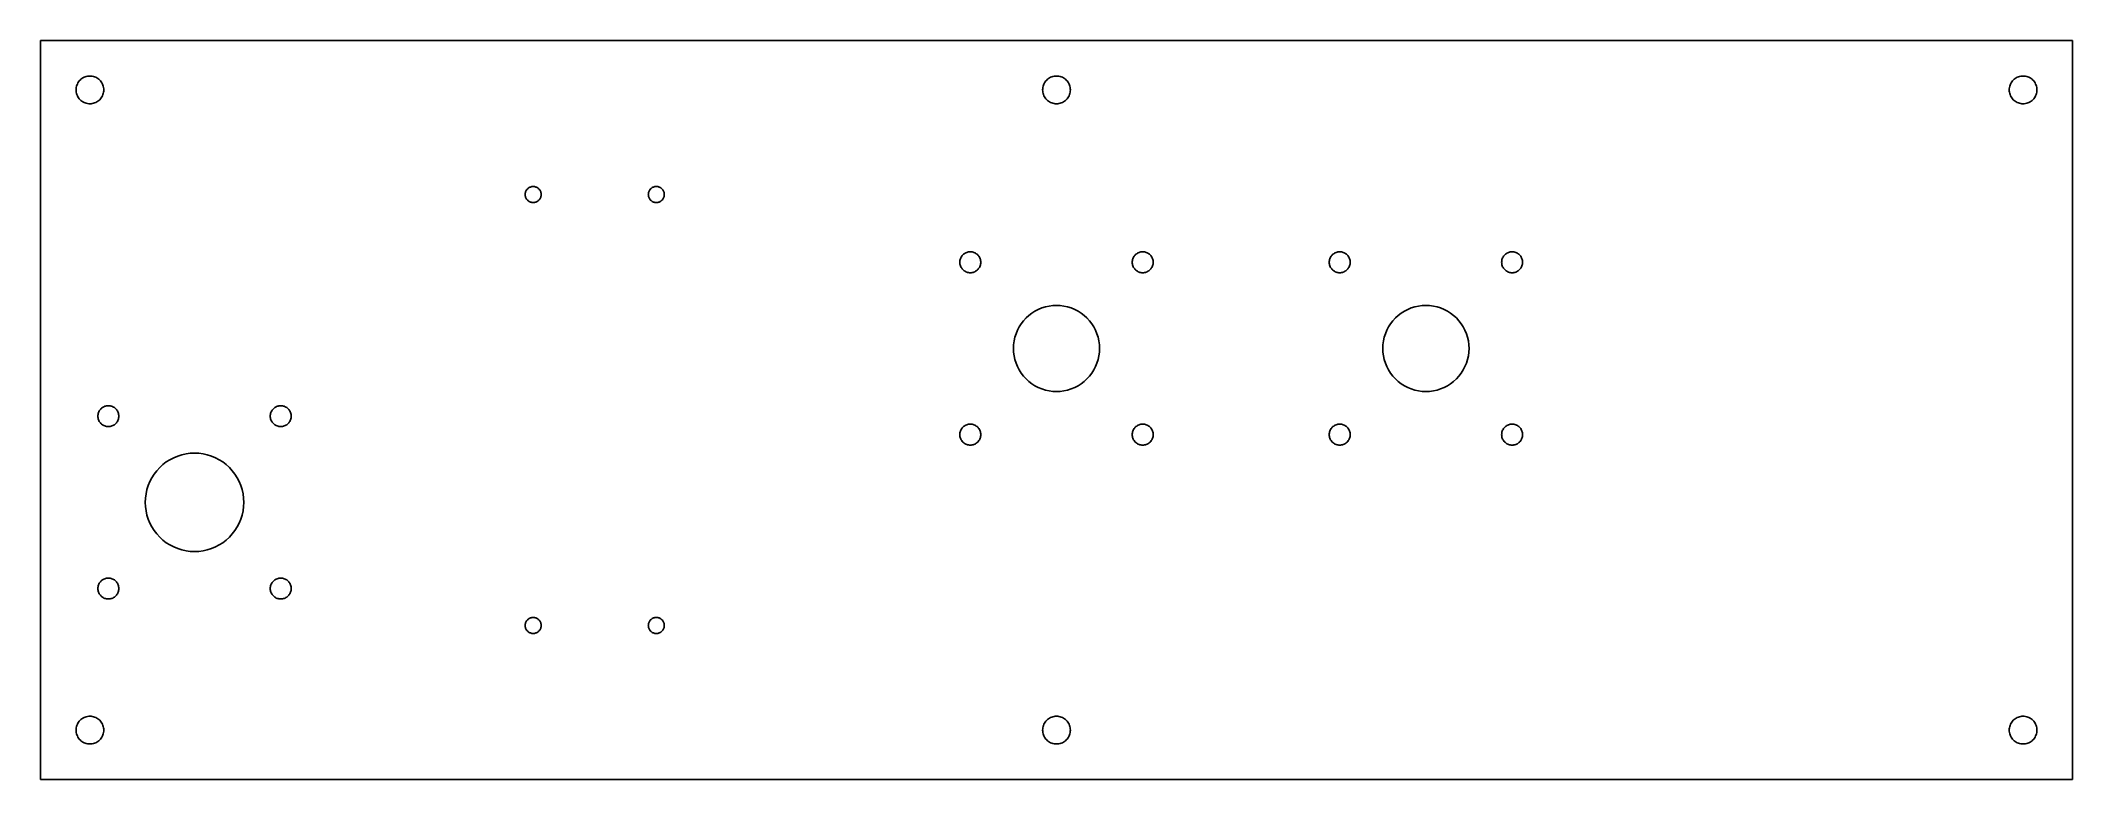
# Model space of a CAD drawing. Header units: metres. Extents: x -165 to 165, y 0 to 120.
import ezdxf

# ---------------------------------------------------------------- set-up
doc = ezdxf.new("R2010")
doc.units = ezdxf.units.M

msp = doc.modelspace()

# ---------------------------------------------------------------- linework, layer by layer
for p, q in [((165, 120), (-165, 120)), ((-165, 120), (-165, 0)), ((165, 0), (165, 120)), ((-159.241, 112.196), (-159.216, 112.391)), ((-159.216, 112.391), (-159.173, 112.582)), ((-159.173, 112.582), (-159.114, 112.77)), ((-159.114, 112.77), (-159.039, 112.951)), ((-159.039, 112.951), (-158.949, 113.125)), ((-158.949, 113.125), (-158.843, 113.291)), ((-158.843, 113.291), (-158.724, 113.446)), ((-158.724, 113.446), (-158.591, 113.591)), ((-158.591, 113.591), (-158.446, 113.724)), ((-158.446, 113.724), (-158.291, 113.843)), ((-158.291, 113.843), (-158.125, 113.949)), ((-158.125, 113.949), (-157.951, 114.039)), ((-157.951, 114.039), (-157.77, 114.114)), ((-157.77, 114.114), (-157.582, 114.173)), ((-157.582, 114.173), (-157.391, 114.216)), ((-157.391, 114.216), (-157.196, 114.241)), ((-157.196, 114.241), (-157, 114.25)), ((-157, 114.25), (-156.804, 114.241)), ((-156.804, 114.241), (-156.609, 114.216)), ((-156.609, 114.216), (-156.418, 114.173)), ((-156.418, 114.173), (-156.23, 114.114)), ((-156.23, 114.114), (-156.049, 114.039)), ((-156.049, 114.039), (-155.875, 113.949)), ((-155.875, 113.949), (-155.709, 113.843)), ((-155.709, 113.843), (-155.554, 113.724)), ((-155.554, 113.724), (-155.409, 113.591)), ((-155.409, 113.591), (-155.276, 113.446)), ((-155.276, 113.446), (-155.157, 113.291)), ((-155.157, 113.291), (-155.051, 113.125)), ((-155.051, 113.125), (-154.961, 112.951)), ((-154.961, 112.951), (-154.886, 112.77)), ((-154.886, 112.77), (-154.827, 112.582)), ((-154.827, 112.582), (-154.784, 112.391)), ((-154.784, 112.391), (-154.759, 112.196)), ((-2.24142, 112.196), (-2.21581, 112.391)), ((-2.21581, 112.391), (-2.17332, 112.582)), ((-2.17332, 112.582), (-2.1143, 112.77)), ((-2.1143, 112.77), (-2.03918, 112.951)), ((-2.03918, 112.951), (-1.94855, 113.125)), ((-1.94855, 113.125), (-1.84308, 113.291)), ((-1.84308, 113.291), (-1.72359, 113.446)), ((-1.72359, 113.446), (-1.59099, 113.591)), ((-1.59099, 113.591), (-1.44626, 113.724)), ((-1.44626, 113.724), (-1.29054, 113.843)), ((-1.29054, 113.843), (-1.125, 113.949)), ((-1.125, 113.949), (-0.95088, 114.039)), ((-0.95088, 114.039), (-0.76953, 114.114)), ((-0.76953, 114.114), (-0.58234, 114.173)), ((-0.58234, 114.173), (-0.3907, 114.216)), ((-0.3907, 114.216), (-0.19609, 114.241)), ((-0.19609, 114.241), (0, 114.25)), ((0, 114.25), (0.19609, 114.241)), ((0.19609, 114.241), (0.3907, 114.216)), ((0.3907, 114.216), (0.58234, 114.173)), ((0.58234, 114.173), (0.76953, 114.114)), ((0.76953, 114.114), (0.95088, 114.039)), ((0.95088, 114.039), (1.125, 113.949)), ((1.125, 113.949), (1.29054, 113.843)), ((1.29054, 113.843), (1.44626, 113.724)), ((1.44626, 113.724), (1.59099, 113.591)), ((1.59099, 113.591), (1.72359, 113.446)), ((1.72359, 113.446), (1.84308, 113.291)), ((1.84308, 113.291), (1.94855, 113.125)), ((1.94855, 113.125), (2.03918, 112.951)), ((2.03918, 112.951), (2.1143, 112.77)), ((2.1143, 112.77), (2.17332, 112.582)), ((2.17332, 112.582), (2.21581, 112.391)), ((2.21581, 112.391), (2.24142, 112.196)), ((154.759, 112.196), (154.784, 112.391)), ((154.784, 112.391), (154.827, 112.582)), ((154.827, 112.582), (154.886, 112.77)), ((154.886, 112.77), (154.961, 112.951)), ((154.961, 112.951), (155.051, 113.125)), ((155.051, 113.125), (155.157, 113.291)), ((155.157, 113.291), (155.276, 113.446)), ((155.276, 113.446), (155.409, 113.591)), ((155.409, 113.591), (155.554, 113.724)), ((155.554, 113.724), (155.709, 113.843)), ((155.709, 113.843), (155.875, 113.949)), ((155.875, 113.949), (156.049, 114.039)), ((156.049, 114.039), (156.23, 114.114)), ((156.23, 114.114), (156.418, 114.173)), ((156.418, 114.173), (156.609, 114.216)), ((156.609, 114.216), (156.804, 114.241)), ((156.804, 114.241), (157, 114.25)), ((157, 114.25), (157.196, 114.241)), ((157.196, 114.241), (157.391, 114.216)), ((157.391, 114.216), (157.582, 114.173)), ((157.582, 114.173), (157.77, 114.114)), ((157.77, 114.114), (157.951, 114.039)), ((157.951, 114.039), (158.125, 113.949)), ((158.125, 113.949), (158.291, 113.843)), ((158.291, 113.843), (158.446, 113.724)), ((158.446, 113.724), (158.591, 113.591)), ((158.591, 113.591), (158.724, 113.446)), ((158.724, 113.446), (158.843, 113.291)), ((158.843, 113.291), (158.949, 113.125)), ((158.949, 113.125), (159.039, 112.951)), ((159.039, 112.951), (159.114, 112.77)), ((159.114, 112.77), (159.173, 112.582)), ((159.173, 112.582), (159.216, 112.391)), ((159.216, 112.391), (159.241, 112.196)), ((-159.25, 112), (-159.241, 112.196)), ((-159.241, 111.804), (-159.25, 112)), ((-159.216, 111.609), (-159.241, 111.804)), ((-159.173, 111.418), (-159.216, 111.609)), ((-159.114, 111.23), (-159.173, 111.418)), ((-159.039, 111.049), (-159.114, 111.23)), ((-158.949, 110.875), (-159.039, 111.049)), ((-158.843, 110.709), (-158.949, 110.875)), ((-158.724, 110.554), (-158.843, 110.709)), ((-158.591, 110.409), (-158.724, 110.554)), ((-158.446, 110.276), (-158.591, 110.409)), ((-158.291, 110.157), (-158.446, 110.276)), ((-158.125, 110.051), (-158.291, 110.157)), ((-157.951, 109.961), (-158.125, 110.051)), ((-157.77, 109.886), (-157.951, 109.961)), ((-157.582, 109.827), (-157.77, 109.886)), ((-157.391, 109.784), (-157.582, 109.827)), ((-157.196, 109.759), (-157.391, 109.784)), ((-157, 109.75), (-157.196, 109.759)), ((-156.804, 109.759), (-157, 109.75)), ((-156.609, 109.784), (-156.804, 109.759)), ((-156.418, 109.827), (-156.609, 109.784)), ((-156.23, 109.886), (-156.418, 109.827)), ((-156.049, 109.961), (-156.23, 109.886)), ((-155.875, 110.051), (-156.049, 109.961)), ((-155.709, 110.157), (-155.875, 110.051)), ((-155.554, 110.276), (-155.709, 110.157)), ((-155.409, 110.409), (-155.554, 110.276)), ((-155.276, 110.554), (-155.409, 110.409)), ((-155.157, 110.709), (-155.276, 110.554)), ((-155.051, 110.875), (-155.157, 110.709)), ((-154.961, 111.049), (-155.051, 110.875)), ((-154.886, 111.23), (-154.961, 111.049)), ((-154.827, 111.418), (-154.886, 111.23)), ((-154.784, 111.609), (-154.827, 111.418)), ((-154.759, 111.804), (-154.784, 111.609)), ((-154.759, 112.196), (-154.75, 112)), ((-154.75, 112), (-154.759, 111.804)), ((-2.25, 112), (-2.24142, 112.196)), ((-2.24142, 111.804), (-2.25, 112)), ((-2.21581, 111.609), (-2.24142, 111.804)), ((-2.17332, 111.418), (-2.21581, 111.609)), ((-2.1143, 111.23), (-2.17332, 111.418)), ((-2.03918, 111.049), (-2.1143, 111.23)), ((-1.94855, 110.875), (-2.03918, 111.049)), ((-1.84308, 110.709), (-1.94855, 110.875)), ((-1.72359, 110.554), (-1.84308, 110.709)), ((-1.59099, 110.409), (-1.72359, 110.554)), ((-1.44626, 110.276), (-1.59099, 110.409)), ((-1.29054, 110.157), (-1.44626, 110.276)), ((-1.125, 110.051), (-1.29054, 110.157)), ((-0.95088, 109.961), (-1.125, 110.051)), ((-0.76953, 109.886), (-0.95088, 109.961)), ((-0.58234, 109.827), (-0.76953, 109.886)), ((-0.3907, 109.784), (-0.58234, 109.827)), ((-0.19609, 109.759), (-0.3907, 109.784)), ((0, 109.75), (-0.19609, 109.759)), ((0.19609, 109.759), (0, 109.75)), ((0.3907, 109.784), (0.19609, 109.759)), ((0.58234, 109.827), (0.3907, 109.784)), ((0.76953, 109.886), (0.58234, 109.827)), ((0.95088, 109.961), (0.76953, 109.886)), ((1.125, 110.051), (0.95088, 109.961)), ((1.29054, 110.157), (1.125, 110.051)), ((1.44626, 110.276), (1.29054, 110.157)), ((1.59099, 110.409), (1.44626, 110.276)), ((1.72359, 110.554), (1.59099, 110.409)), ((1.84308, 110.709), (1.72359, 110.554)), ((1.94855, 110.875), (1.84308, 110.709)), ((2.03918, 111.049), (1.94855, 110.875)), ((2.1143, 111.23), (2.03918, 111.049)), ((2.17332, 111.418), (2.1143, 111.23)), ((2.21581, 111.609), (2.17332, 111.418)), ((2.24142, 111.804), (2.21581, 111.609)), ((2.24142, 112.196), (2.25, 112)), ((2.25, 112), (2.24142, 111.804)), ((154.75, 112), (154.759, 112.196)), ((154.759, 111.804), (154.75, 112)), ((154.784, 111.609), (154.759, 111.804)), ((154.827, 111.418), (154.784, 111.609)), ((154.886, 111.23), (154.827, 111.418)), ((154.961, 111.049), (154.886, 111.23)), ((155.051, 110.875), (154.961, 111.049)), ((155.157, 110.709), (155.051, 110.875)), ((155.276, 110.554), (155.157, 110.709)), ((155.409, 110.409), (155.276, 110.554)), ((155.554, 110.276), (155.409, 110.409)), ((155.709, 110.157), (155.554, 110.276)), ((155.875, 110.051), (155.709, 110.157)), ((156.049, 109.961), (155.875, 110.051)), ((156.23, 109.886), (156.049, 109.961)), ((156.418, 109.827), (156.23, 109.886)), ((156.609, 109.784), (156.418, 109.827)), ((156.804, 109.759), (156.609, 109.784)), ((157, 109.75), (156.804, 109.759)), ((157.196, 109.759), (157, 109.75)), ((157.391, 109.784), (157.196, 109.759)), ((157.582, 109.827), (157.391, 109.784)), ((157.77, 109.886), (157.582, 109.827)), ((157.951, 109.961), (157.77, 109.886)), ((158.125, 110.051), (157.951, 109.961)), ((158.291, 110.157), (158.125, 110.051)), ((158.446, 110.276), (158.291, 110.157)), ((158.591, 110.409), (158.446, 110.276)), ((158.724, 110.554), (158.591, 110.409)), ((158.843, 110.709), (158.724, 110.554)), ((158.949, 110.875), (158.843, 110.709)), ((159.039, 111.049), (158.949, 110.875)), ((159.114, 111.23), (159.039, 111.049)), ((159.173, 111.418), (159.114, 111.23)), ((159.216, 111.609), (159.173, 111.418)), ((159.241, 111.804), (159.216, 111.609)), ((159.241, 112.196), (159.25, 112)), ((159.25, 112), (159.241, 111.804)), ((-86.1258, 95.65), (-86.0649, 95.7456)), ((-86.0649, 95.7456), (-85.9958, 95.8356)), ((-85.9958, 95.8356), (-85.9192, 95.9192)), ((-85.9192, 95.9192), (-85.8356, 95.9958)), ((-85.8356, 95.9958), (-85.7456, 96.0649)), ((-85.7456, 96.0649), (-85.65, 96.1258)), ((-85.65, 96.1258), (-85.5494, 96.1782)), ((-85.5494, 96.1782), (-85.4446, 96.2216)), ((-85.4446, 96.2216), (-85.3365, 96.2557)), ((-85.3365, 96.2557), (-85.2257, 96.2802)), ((-85.2257, 96.2802), (-85.1133, 96.295)), ((-85.1133, 96.295), (-85, 96.3)), ((-85, 96.3), (-84.8867, 96.295)), ((-84.8867, 96.295), (-84.7742, 96.2802)), ((-84.7742, 96.2802), (-84.6635, 96.2557)), ((-84.6635, 96.2557), (-84.5554, 96.2216)), ((-84.5554, 96.2216), (-84.4506, 96.1782)), ((-84.4506, 96.1782), (-84.35, 96.1258)), ((-84.35, 96.1258), (-84.2543, 96.0649)), ((-84.2543, 96.0649), (-84.1644, 95.9958)), ((-84.1644, 95.9958), (-84.0807, 95.9192)), ((-84.0807, 95.9192), (-84.0041, 95.8356)), ((-84.0041, 95.8356), (-83.9351, 95.7456)), ((-83.9351, 95.7456), (-83.8742, 95.65)), ((-66.1258, 95.65), (-66.0649, 95.7456)), ((-66.0649, 95.7456), (-65.9958, 95.8356)), ((-65.9958, 95.8356), (-65.9192, 95.9192)), ((-65.9192, 95.9192), (-65.8356, 95.9958)), ((-65.8356, 95.9958), (-65.7456, 96.0649)), ((-65.7456, 96.0649), (-65.65, 96.1258)), ((-65.65, 96.1258), (-65.5494, 96.1782)), ((-65.5494, 96.1782), (-65.4446, 96.2216)), ((-65.4446, 96.2216), (-65.3365, 96.2557)), ((-65.3365, 96.2557), (-65.2257, 96.2802)), ((-65.2257, 96.2802), (-65.1133, 96.295)), ((-65.1133, 96.295), (-65, 96.3)), ((-65, 96.3), (-64.8867, 96.295)), ((-64.8867, 96.295), (-64.7742, 96.2802)), ((-64.7742, 96.2802), (-64.6635, 96.2557)), ((-64.6635, 96.2557), (-64.5554, 96.2216)), ((-64.5554, 96.2216), (-64.4506, 96.1782)), ((-64.4506, 96.1782), (-64.35, 96.1258)), ((-64.35, 96.1258), (-64.2543, 96.0649)), ((-64.2543, 96.0649), (-64.1644, 95.9958)), ((-64.1644, 95.9958), (-64.0807, 95.9192)), ((-64.0807, 95.9192), (-64.0041, 95.8356)), ((-64.0041, 95.8356), (-63.9351, 95.7456)), ((-63.9351, 95.7456), (-63.8742, 95.65)), ((-86.3, 95), (-86.295, 95.1133)), ((-86.295, 94.8867), (-86.3, 95)), ((-86.295, 95.1133), (-86.2802, 95.2257)), ((-86.2802, 94.7742), (-86.295, 94.8867)), ((-86.2802, 95.2257), (-86.2557, 95.3365)), ((-86.2557, 94.6635), (-86.2802, 94.7742)), ((-86.2557, 95.3365), (-86.2216, 95.4446)), ((-86.2216, 94.5554), (-86.2557, 94.6635)), ((-86.2216, 95.4446), (-86.1782, 95.5494)), ((-86.1782, 94.4506), (-86.2216, 94.5554)), ((-86.1782, 95.5494), (-86.1258, 95.65)), ((-86.1258, 94.35), (-86.1782, 94.4506)), ((-86.0649, 94.2543), (-86.1258, 94.35)), ((-85.9958, 94.1644), (-86.0649, 94.2543)), ((-85.9192, 94.0807), (-85.9958, 94.1644)), ((-85.8356, 94.0041), (-85.9192, 94.0807)), ((-85.7456, 93.9351), (-85.8356, 94.0041)), ((-85.65, 93.8742), (-85.7456, 93.9351)), ((-85.5494, 93.8218), (-85.65, 93.8742)), ((-85.4446, 93.7784), (-85.5494, 93.8218)), ((-85.3365, 93.7443), (-85.4446, 93.7784)), ((-85.2257, 93.7197), (-85.3365, 93.7443)), ((-85.1133, 93.7049), (-85.2257, 93.7197)), ((-85, 93.7), (-85.1133, 93.7049)), ((-84.8867, 93.7049), (-85, 93.7)), ((-84.7742, 93.7197), (-84.8867, 93.7049)), ((-84.6635, 93.7443), (-84.7742, 93.7197)), ((-84.5554, 93.7784), (-84.6635, 93.7443)), ((-84.4506, 93.8218), (-84.5554, 93.7784)), ((-84.35, 93.8742), (-84.4506, 93.8218)), ((-84.2543, 93.9351), (-84.35, 93.8742)), ((-84.1644, 94.0041), (-84.2543, 93.9351)), ((-84.0807, 94.0807), (-84.1644, 94.0041)), ((-84.0041, 94.1644), (-84.0807, 94.0807)), ((-83.9351, 94.2543), (-84.0041, 94.1644)), ((-83.8742, 94.35), (-83.9351, 94.2543)), ((-83.8742, 95.65), (-83.8218, 95.5494)), ((-83.8218, 94.4506), (-83.8742, 94.35)), ((-83.8218, 95.5494), (-83.7784, 95.4446)), ((-83.7784, 94.5554), (-83.8218, 94.4506)), ((-83.7784, 95.4446), (-83.7443, 95.3365)), ((-83.7443, 94.6635), (-83.7784, 94.5554)), ((-83.7443, 95.3365), (-83.7197, 95.2257)), ((-83.7197, 94.7742), (-83.7443, 94.6635)), ((-83.7197, 95.2257), (-83.7049, 95.1133)), ((-83.7049, 94.8867), (-83.7197, 94.7742)), ((-83.7049, 95.1133), (-83.7, 95)), ((-83.7, 95), (-83.7049, 94.8867)), ((-66.3, 95), (-66.295, 95.1133)), ((-66.295, 94.8867), (-66.3, 95)), ((-66.295, 95.1133), (-66.2802, 95.2257)), ((-66.2802, 94.7742), (-66.295, 94.8867)), ((-66.2802, 95.2257), (-66.2557, 95.3365)), ((-66.2557, 94.6635), (-66.2802, 94.7742)), ((-66.2557, 95.3365), (-66.2216, 95.4446)), ((-66.2216, 94.5554), (-66.2557, 94.6635)), ((-66.2216, 95.4446), (-66.1782, 95.5494)), ((-66.1782, 94.4506), (-66.2216, 94.5554)), ((-66.1782, 95.5494), (-66.1258, 95.65)), ((-66.1258, 94.35), (-66.1782, 94.4506)), ((-66.0649, 94.2543), (-66.1258, 94.35)), ((-65.9958, 94.1644), (-66.0649, 94.2543)), ((-65.9192, 94.0807), (-65.9958, 94.1644)), ((-65.8356, 94.0041), (-65.9192, 94.0807)), ((-65.7456, 93.9351), (-65.8356, 94.0041)), ((-65.65, 93.8742), (-65.7456, 93.9351)), ((-65.5494, 93.8218), (-65.65, 93.8742)), ((-65.4446, 93.7784), (-65.5494, 93.8218)), ((-65.3365, 93.7443), (-65.4446, 93.7784)), ((-65.2257, 93.7197), (-65.3365, 93.7443)), ((-65.1133, 93.7049), (-65.2257, 93.7197)), ((-65, 93.7), (-65.1133, 93.7049)), ((-64.8867, 93.7049), (-65, 93.7)), ((-64.7742, 93.7197), (-64.8867, 93.7049)), ((-64.6635, 93.7443), (-64.7742, 93.7197)), ((-64.5554, 93.7784), (-64.6635, 93.7443)), ((-64.4506, 93.8218), (-64.5554, 93.7784)), ((-64.35, 93.8742), (-64.4506, 93.8218)), ((-64.2543, 93.9351), (-64.35, 93.8742)), ((-64.1644, 94.0041), (-64.2543, 93.9351)), ((-64.0807, 94.0807), (-64.1644, 94.0041)), ((-64.0041, 94.1644), (-64.0807, 94.0807)), ((-63.9351, 94.2543), (-64.0041, 94.1644)), ((-63.8742, 94.35), (-63.9351, 94.2543)), ((-63.8742, 95.65), (-63.8218, 95.5494)), ((-63.8218, 94.4506), (-63.8742, 94.35)), ((-63.8218, 95.5494), (-63.7784, 95.4446)), ((-63.7784, 94.5554), (-63.8218, 94.4506)), ((-63.7784, 95.4446), (-63.7443, 95.3365)), ((-63.7443, 94.6635), (-63.7784, 94.5554)), ((-63.7443, 95.3365), (-63.7197, 95.2257)), ((-63.7197, 94.7742), (-63.7443, 94.6635)), ((-63.7197, 95.2257), (-63.7049, 95.1133)), ((-63.7049, 94.8867), (-63.7197, 94.7742)), ((-63.7049, 95.1133), (-63.7, 95)), ((-63.7, 95), (-63.7049, 94.8867)), ((-15.7, 84), (-15.6935, 84.1482)), ((-15.6935, 83.8518), (-15.7, 84)), ((-15.6935, 84.1482), (-15.6742, 84.2952)), ((-15.6742, 83.7048), (-15.6935, 83.8518)), ((-15.6742, 84.2952), (-15.6421, 84.44)), ((-15.6421, 83.56), (-15.6742, 83.7048)), ((-15.6421, 84.44), (-15.5975, 84.5814)), ((-15.5975, 83.4186), (-15.6421, 83.56)), ((-15.5975, 84.5814), (-15.5407, 84.7184)), ((-15.5407, 83.2815), (-15.5975, 83.4186)), ((-15.5407, 84.7184), (-15.4722, 84.85)), ((-15.4722, 83.15), (-15.5407, 83.2815)), ((-15.4722, 84.85), (-15.3925, 84.9751)), ((-15.3925, 83.0249), (-15.4722, 83.15)), ((-15.3925, 84.9751), (-15.3023, 85.0927)), ((-15.3023, 82.9073), (-15.3925, 83.0249)), ((-15.3023, 85.0927), (-15.2021, 85.2021)), ((-15.2021, 82.7979), (-15.3023, 82.9073)), ((-15.2021, 85.2021), (-15.0927, 85.3023)), ((-15.0927, 82.6977), (-15.2021, 82.7979)), ((-15.0927, 85.3023), (-14.9751, 85.3925)), ((-14.9751, 82.6074), (-15.0927, 82.6977)), ((-14.9751, 85.3925), (-14.85, 85.4722)), ((-14.85, 82.5278), (-14.9751, 82.6074)), ((-14.85, 85.4722), (-14.7184, 85.5407)), ((-14.7184, 82.4593), (-14.85, 82.5278)), ((-14.7184, 85.5407), (-14.5814, 85.5975)), ((-14.5814, 85.5975), (-14.44, 85.6421)), ((-14.44, 85.6421), (-14.2952, 85.6742)), ((-14.2952, 85.6742), (-14.1482, 85.6935)), ((-14.1482, 85.6935), (-14, 85.7)), ((-14, 85.7), (-13.8518, 85.6935)), ((-13.8518, 85.6935), (-13.7048, 85.6742)), ((-13.7048, 85.6742), (-13.56, 85.6421)), ((-13.56, 85.6421), (-13.4186, 85.5975)), ((-13.4186, 85.5975), (-13.2815, 85.5407)), ((-13.2815, 85.5407), (-13.15, 85.4722)), ((-13.15, 82.5278), (-13.2815, 82.4593)), ((-13.15, 85.4722), (-13.0249, 85.3925)), ((-13.0249, 82.6074), (-13.15, 82.5278)), ((-13.0249, 85.3925), (-12.9073, 85.3023)), ((-12.9073, 82.6977), (-13.0249, 82.6074)), ((-12.9073, 85.3023), (-12.7979, 85.2021)), ((-12.7979, 82.7979), (-12.9073, 82.6977)), ((-12.7979, 85.2021), (-12.6977, 85.0927)), ((-12.6977, 82.9073), (-12.7979, 82.7979)), ((-12.6977, 85.0927), (-12.6074, 84.9751)), ((-12.6074, 83.0249), (-12.6977, 82.9073)), ((-12.6074, 84.9751), (-12.5278, 84.85)), ((-12.5278, 83.15), (-12.6074, 83.0249)), ((-12.5278, 84.85), (-12.4593, 84.7184)), ((-12.4593, 83.2815), (-12.5278, 83.15)), ((-12.4593, 84.7184), (-12.4025, 84.5814)), ((-12.4025, 83.4186), (-12.4593, 83.2815)), ((-12.4025, 84.5814), (-12.3579, 84.44)), ((-12.3579, 83.56), (-12.4025, 83.4186)), ((-12.3579, 84.44), (-12.3258, 84.2952)), ((-12.3258, 83.7048), (-12.3579, 83.56)), ((-12.3258, 84.2952), (-12.3065, 84.1482)), ((-12.3065, 83.8518), (-12.3258, 83.7048)), ((-12.3065, 84.1482), (-12.3, 84)), ((-12.3, 84), (-12.3065, 83.8518)), ((12.3, 84), (12.3065, 84.1482)), ((12.3065, 83.8518), (12.3, 84)), ((12.3065, 84.1482), (12.3258, 84.2952)), ((12.3258, 83.7048), (12.3065, 83.8518)), ((12.3258, 84.2952), (12.3579, 84.44)), ((12.3579, 83.56), (12.3258, 83.7048)), ((12.3579, 84.44), (12.4025, 84.5814)), ((12.4025, 83.4186), (12.3579, 83.56)), ((12.4025, 84.5814), (12.4593, 84.7184)), ((12.4593, 83.2815), (12.4025, 83.4186)), ((12.4593, 84.7184), (12.5278, 84.85)), ((12.5278, 83.15), (12.4593, 83.2815)), ((12.5278, 84.85), (12.6074, 84.9751)), ((12.6074, 83.0249), (12.5278, 83.15)), ((12.6074, 84.9751), (12.6977, 85.0927)), ((12.6977, 82.9073), (12.6074, 83.0249)), ((12.6977, 85.0927), (12.7979, 85.2021)), ((12.7979, 82.7979), (12.6977, 82.9073)), ((12.7979, 85.2021), (12.9073, 85.3023)), ((12.9073, 82.6977), (12.7979, 82.7979)), ((12.9073, 85.3023), (13.0249, 85.3925)), ((13.0249, 82.6074), (12.9073, 82.6977)), ((13.0249, 85.3925), (13.15, 85.4722)), ((13.15, 82.5278), (13.0249, 82.6074)), ((13.15, 85.4722), (13.2815, 85.5407)), ((13.2815, 82.4593), (13.15, 82.5278)), ((13.2815, 85.5407), (13.4186, 85.5975)), ((13.4186, 85.5975), (13.56, 85.6421)), ((13.56, 85.6421), (13.7048, 85.6742)), ((13.7048, 85.6742), (13.8518, 85.6935)), ((13.8518, 85.6935), (14, 85.7)), ((14, 85.7), (14.1482, 85.6935)), ((14.1482, 85.6935), (14.2952, 85.6742)), ((14.2952, 85.6742), (14.44, 85.6421)), ((14.44, 85.6421), (14.5814, 85.5975)), ((14.5814, 85.5975), (14.7184, 85.5407)), ((14.7184, 85.5407), (14.85, 85.4722)), ((14.85, 82.5278), (14.7184, 82.4593)), ((14.85, 85.4722), (14.9751, 85.3925)), ((14.9751, 82.6074), (14.85, 82.5278)), ((14.9751, 85.3925), (15.0927, 85.3023)), ((15.0927, 82.6977), (14.9751, 82.6074)), ((15.0927, 85.3023), (15.2021, 85.2021)), ((15.2021, 82.7979), (15.0927, 82.6977)), ((15.2021, 85.2021), (15.3023, 85.0927)), ((15.3023, 82.9073), (15.2021, 82.7979)), ((15.3023, 85.0927), (15.3925, 84.9751)), ((15.3925, 83.0249), (15.3023, 82.9073)), ((15.3925, 84.9751), (15.4722, 84.85)), ((15.4722, 83.15), (15.3925, 83.0249)), ((15.4722, 84.85), (15.5407, 84.7184)), ((15.5407, 83.2815), (15.4722, 83.15)), ((15.5407, 84.7184), (15.5975, 84.5814)), ((15.5975, 83.4186), (15.5407, 83.2815)), ((15.5975, 84.5814), (15.6421, 84.44)), ((15.6421, 83.56), (15.5975, 83.4186)), ((15.6421, 84.44), (15.6742, 84.2952)), ((15.6742, 83.7048), (15.6421, 83.56)), ((15.6742, 84.2952), (15.6935, 84.1482)), ((15.6935, 83.8518), (15.6742, 83.7048)), ((15.6935, 84.1482), (15.7, 84)), ((15.7, 84), (15.6935, 83.8518)), ((44.3, 84), (44.3065, 84.1482)), ((44.3065, 83.8518), (44.3, 84)), ((44.3065, 84.1482), (44.3258, 84.2952)), ((44.3258, 83.7048), (44.3065, 83.8518)), ((44.3258, 84.2952), (44.3579, 84.44)), ((44.3579, 83.56), (44.3258, 83.7048)), ((44.3579, 84.44), (44.4025, 84.5814)), ((44.4025, 83.4186), (44.3579, 83.56)), ((44.4025, 84.5814), (44.4593, 84.7184)), ((44.4593, 83.2815), (44.4025, 83.4186)), ((44.4593, 84.7184), (44.5278, 84.85)), ((44.5278, 83.15), (44.4593, 83.2815)), ((44.5278, 84.85), (44.6075, 84.9751)), ((44.6075, 83.0249), (44.5278, 83.15)), ((44.6075, 84.9751), (44.6977, 85.0927)), ((44.6977, 82.9073), (44.6075, 83.0249)), ((44.6977, 85.0927), (44.7979, 85.2021)), ((44.7979, 82.7979), (44.6977, 82.9073)), ((44.7979, 85.2021), (44.9073, 85.3023)), ((44.9073, 82.6977), (44.7979, 82.7979)), ((44.9073, 85.3023), (45.0249, 85.3925)), ((45.0249, 82.6074), (44.9073, 82.6977)), ((45.0249, 85.3925), (45.15, 85.4722)), ((45.15, 82.5278), (45.0249, 82.6074)), ((45.15, 85.4722), (45.2816, 85.5407)), ((45.2816, 82.4593), (45.15, 82.5278)), ((45.2816, 85.5407), (45.4186, 85.5975)), ((45.4186, 85.5975), (45.56, 85.6421)), ((45.56, 85.6421), (45.7048, 85.6742)), ((45.7048, 85.6742), (45.8518, 85.6935)), ((45.8518, 85.6935), (46, 85.7)), ((46, 85.7), (46.1482, 85.6935)), ((46.1482, 85.6935), (46.2952, 85.6742)), ((46.2952, 85.6742), (46.44, 85.6421)), ((46.44, 85.6421), (46.5814, 85.5975)), ((46.5814, 85.5975), (46.7185, 85.5407)), ((46.7185, 85.5407), (46.85, 85.4722)), ((46.85, 82.5278), (46.7185, 82.4593)), ((46.85, 85.4722), (46.9751, 85.3925)), ((46.9751, 82.6074), (46.85, 82.5278)), ((46.9751, 85.3925), (47.0927, 85.3023)), ((47.0927, 82.6977), (46.9751, 82.6074)), ((47.0927, 85.3023), (47.2021, 85.2021)), ((47.2021, 82.7979), (47.0927, 82.6977)), ((47.2021, 85.2021), (47.3023, 85.0927)), ((47.3023, 82.9073), (47.2021, 82.7979)), ((47.3023, 85.0927), (47.3926, 84.9751)), ((47.3926, 83.0249), (47.3023, 82.9073)), ((47.3926, 84.9751), (47.4722, 84.85)), ((47.4722, 83.15), (47.3926, 83.0249)), ((47.4722, 84.85), (47.5407, 84.7184)), ((47.5407, 83.2815), (47.4722, 83.15)), ((47.5407, 84.7184), (47.5975, 84.5814)), ((47.5975, 83.4186), (47.5407, 83.2815)), ((47.5975, 84.5814), (47.6421, 84.44)), ((47.6421, 83.56), (47.5975, 83.4186)), ((47.6421, 84.44), (47.6742, 84.2952)), ((47.6742, 83.7048), (47.6421, 83.56)), ((47.6742, 84.2952), (47.6935, 84.1482)), ((47.6935, 83.8518), (47.6742, 83.7048)), ((47.6935, 84.1482), (47.7, 84)), ((47.7, 84), (47.6935, 83.8518)), ((72.3, 84), (72.3065, 84.1482)), ((72.3065, 83.8518), (72.3, 84)), ((72.3065, 84.1482), (72.3258, 84.2952)), ((72.3258, 83.7048), (72.3065, 83.8518)), ((72.3258, 84.2952), (72.3579, 84.44)), ((72.3579, 83.56), (72.3258, 83.7048)), ((72.3579, 84.44), (72.4025, 84.5814)), ((72.4025, 83.4186), (72.3579, 83.56)), ((72.4025, 84.5814), (72.4593, 84.7184)), ((72.4593, 83.2815), (72.4025, 83.4186)), ((72.4593, 84.7184), (72.5278, 84.85)), ((72.5278, 83.15), (72.4593, 83.2815)), ((72.5278, 84.85), (72.6074, 84.9751)), ((72.6074, 83.0249), (72.5278, 83.15)), ((72.6074, 84.9751), (72.6977, 85.0927)), ((72.6977, 82.9073), (72.6074, 83.0249)), ((72.6977, 85.0927), (72.7979, 85.2021)), ((72.7979, 82.7979), (72.6977, 82.9073)), ((72.7979, 85.2021), (72.9073, 85.3023)), ((72.9073, 82.6977), (72.7979, 82.7979)), ((72.9073, 85.3023), (73.0249, 85.3925)), ((73.0249, 82.6074), (72.9073, 82.6977)), ((73.0249, 85.3925), (73.15, 85.4722)), ((73.15, 82.5278), (73.0249, 82.6074)), ((73.15, 85.4722), (73.2815, 85.5407)), ((73.2815, 82.4593), (73.15, 82.5278)), ((73.2815, 85.5407), (73.4186, 85.5975)), ((73.4186, 85.5975), (73.56, 85.6421)), ((73.56, 85.6421), (73.7048, 85.6742)), ((73.7048, 85.6742), (73.8518, 85.6935)), ((73.8518, 85.6935), (74, 85.7)), ((74, 85.7), (74.1482, 85.6935)), ((74.1482, 85.6935), (74.2952, 85.6742)), ((74.2952, 85.6742), (74.44, 85.6421)), ((74.44, 85.6421), (74.5814, 85.5975)), ((74.5814, 85.5975), (74.7184, 85.5407)), ((74.7184, 85.5407), (74.85, 85.4722)), ((74.85, 82.5278), (74.7184, 82.4593)), ((74.85, 85.4722), (74.9751, 85.3925)), ((74.9751, 82.6074), (74.85, 82.5278)), ((74.9751, 85.3925), (75.0927, 85.3023)), ((75.0927, 82.6977), (74.9751, 82.6074)), ((75.0927, 85.3023), (75.2021, 85.2021)), ((75.2021, 82.7979), (75.0927, 82.6977)), ((75.2021, 85.2021), (75.3023, 85.0927)), ((75.3023, 82.9073), (75.2021, 82.7979)), ((75.3023, 85.0927), (75.3925, 84.9751)), ((75.3925, 83.0249), (75.3023, 82.9073)), ((75.3925, 84.9751), (75.4722, 84.85)), ((75.4722, 83.15), (75.3925, 83.0249)), ((75.4722, 84.85), (75.5407, 84.7184)), ((75.5407, 83.2815), (75.4722, 83.15)), ((75.5407, 84.7184), (75.5975, 84.5814)), ((75.5975, 83.4186), (75.5407, 83.2815)), ((75.5975, 84.5814), (75.6421, 84.44)), ((75.6421, 83.56), (75.5975, 83.4186)), ((75.6421, 84.44), (75.6742, 84.2952)), ((75.6742, 83.7048), (75.6421, 83.56)), ((75.6742, 84.2952), (75.6935, 84.1482)), ((75.6935, 83.8518), (75.6742, 83.7048)), ((75.6935, 84.1482), (75.7, 84)), ((75.7, 84), (75.6935, 83.8518)), ((-14.5814, 82.4025), (-14.7184, 82.4593)), ((-14.44, 82.3579), (-14.5814, 82.4025)), ((-14.2952, 82.3258), (-14.44, 82.3579)), ((-14.1482, 82.3065), (-14.2952, 82.3258)), ((-14, 82.3), (-14.1482, 82.3065)), ((-13.8518, 82.3065), (-14, 82.3)), ((-13.7048, 82.3258), (-13.8518, 82.3065)), ((-13.56, 82.3579), (-13.7048, 82.3258)), ((-13.4186, 82.4025), (-13.56, 82.3579)), ((-13.2815, 82.4593), (-13.4186, 82.4025)), ((13.4186, 82.4025), (13.2815, 82.4593)), ((13.56, 82.3579), (13.4186, 82.4025)), ((13.7048, 82.3258), (13.56, 82.3579)), ((13.8518, 82.3065), (13.7048, 82.3258)), ((14, 82.3), (13.8518, 82.3065)), ((14.1482, 82.3065), (14, 82.3)), ((14.2952, 82.3258), (14.1482, 82.3065)), ((14.44, 82.3579), (14.2952, 82.3258)), ((14.5814, 82.4025), (14.44, 82.3579)), ((14.7184, 82.4593), (14.5814, 82.4025)), ((45.4186, 82.4025), (45.2816, 82.4593)), ((45.56, 82.3579), (45.4186, 82.4025)), ((45.7048, 82.3258), (45.56, 82.3579)), ((45.8518, 82.3065), (45.7048, 82.3258)), ((46, 82.3), (45.8518, 82.3065)), ((46.1482, 82.3065), (46, 82.3)), ((46.2952, 82.3258), (46.1482, 82.3065)), ((46.44, 82.3579), (46.2952, 82.3258)), ((46.5814, 82.4025), (46.44, 82.3579)), ((46.7185, 82.4593), (46.5814, 82.4025)), ((73.4186, 82.4025), (73.2815, 82.4593)), ((73.56, 82.3579), (73.4186, 82.4025)), ((73.7048, 82.3258), (73.56, 82.3579)), ((73.8518, 82.3065), (73.7048, 82.3258)), ((74, 82.3), (73.8518, 82.3065)), ((74.1482, 82.3065), (74, 82.3)), ((74.2952, 82.3258), (74.1482, 82.3065)), ((74.44, 82.3579), (74.2952, 82.3258)), ((74.5814, 82.4025), (74.44, 82.3579)), ((74.7184, 82.4593), (74.5814, 82.4025)), ((-4.01503, 75.7341), (-3.5, 76.0622)), ((-3.5, 76.0622), (-2.95831, 76.3441)), ((-2.95831, 76.3441), (-2.39413, 76.5778)), ((-2.39413, 76.5778), (-1.81172, 76.7615)), ((-1.81172, 76.7615), (-1.21553, 76.8936)), ((-1.21553, 76.8936), (-0.61008, 76.9734)), ((-0.61008, 76.9734), (0, 77)), ((0, 77), (0.61008, 76.9734)), ((0.61008, 76.9734), (1.21553, 76.8936)), ((1.21553, 76.8936), (1.81172, 76.7615)), ((1.81172, 76.7615), (2.39413, 76.5778)), ((2.39413, 76.5778), (2.95831, 76.3441)), ((2.95831, 76.3441), (3.5, 76.0622)), ((3.5, 76.0622), (4.01503, 75.7341)), ((55.985, 75.7341), (56.5, 76.0622)), ((56.5, 76.0622), (57.0417, 76.3441)), ((57.0417, 76.3441), (57.6059, 76.5778)), ((57.6059, 76.5778), (58.1883, 76.7615)), ((58.1883, 76.7615), (58.7845, 76.8936)), ((58.7845, 76.8936), (59.3899, 76.9734)), ((59.3899, 76.9734), (60, 77)), ((60, 77), (60.6101, 76.9734)), ((60.6101, 76.9734), (61.2155, 76.8936)), ((61.2155, 76.8936), (61.8117, 76.7615)), ((61.8117, 76.7615), (62.3941, 76.5778)), ((62.3941, 76.5778), (62.9583, 76.3441)), ((62.9583, 76.3441), (63.5, 76.0622)), ((63.5, 76.0622), (64.015, 75.7341)), ((-6.57784, 72.3941), (-6.34415, 72.9583)), ((-6.34415, 72.9583), (-6.06216, 73.5)), ((-6.06216, 73.5), (-5.73405, 74.015)), ((-5.73405, 74.015), (-5.3623, 74.4995)), ((-5.3623, 74.4995), (-4.94974, 74.9497)), ((-4.94974, 74.9497), (-4.49951, 75.3623)), ((-4.49951, 75.3623), (-4.01503, 75.7341)), ((4.01503, 75.7341), (4.49951, 75.3623)), ((4.49951, 75.3623), (4.94974, 74.9497)), ((4.94974, 74.9497), (5.3623, 74.4995)), ((5.3623, 74.4995), (5.73405, 74.015)), ((5.73405, 74.015), (6.06216, 73.5)), ((6.06216, 73.5), (6.34415, 72.9583)), ((6.34415, 72.9583), (6.57784, 72.3941)), ((53.4222, 72.3941), (53.6559, 72.9583)), ((53.6559, 72.9583), (53.9378, 73.5)), ((53.9378, 73.5), (54.2659, 74.015)), ((54.2659, 74.015), (54.6377, 74.4995)), ((54.6377, 74.4995), (55.0503, 74.9497)), ((55.0503, 74.9497), (55.5005, 75.3623)), ((55.5005, 75.3623), (55.985, 75.7341)), ((64.015, 75.7341), (64.4995, 75.3623)), ((64.4995, 75.3623), (64.9497, 74.9497)), ((64.9497, 74.9497), (65.3623, 74.4995)), ((65.3623, 74.4995), (65.7341, 74.015)), ((65.7341, 74.015), (66.0622, 73.5)), ((66.0622, 73.5), (66.3441, 72.9583)), ((66.3441, 72.9583), (66.5778, 72.3941)), ((-7, 70), (-6.97336, 70.6101)), ((-6.97336, 69.3899), (-7, 70)), ((-6.97336, 70.6101), (-6.89365, 71.2155)), ((-6.89365, 68.7845), (-6.97336, 69.3899)), ((-6.89365, 71.2155), (-6.76147, 71.8117)), ((-6.76147, 71.8117), (-6.57784, 72.3941)), ((6.57784, 72.3941), (6.76147, 71.8117)), ((6.76147, 71.8117), (6.89365, 71.2155)), ((6.89365, 71.2155), (6.97336, 70.6101)), ((6.97336, 69.3899), (6.89365, 68.7845)), ((6.97336, 70.6101), (7, 70)), ((7, 70), (6.97336, 69.3899)), ((53, 70), (53.0266, 70.6101)), ((53.0266, 69.3899), (53, 70)), ((53.0266, 70.6101), (53.1064, 71.2155)), ((53.1064, 68.7845), (53.0266, 69.3899)), ((53.1064, 71.2155), (53.2385, 71.8117)), ((53.2385, 71.8117), (53.4222, 72.3941)), ((66.5778, 72.3941), (66.7615, 71.8117)), ((66.7615, 71.8117), (66.8936, 71.2155)), ((66.8936, 71.2155), (66.9734, 70.6101)), ((66.9734, 69.3899), (66.8936, 68.7845)), ((66.9734, 70.6101), (67, 70)), ((67, 70), (66.9734, 69.3899)), ((-6.76147, 68.1883), (-6.89365, 68.7845)), ((-6.57784, 67.6059), (-6.76147, 68.1883)), ((-6.34415, 67.0417), (-6.57784, 67.6059)), ((-6.06216, 66.5), (-6.34415, 67.0417)), ((-5.73405, 65.985), (-6.06216, 66.5)), ((6.06216, 66.5), (5.73405, 65.985)), ((6.34415, 67.0417), (6.06216, 66.5)), ((6.57784, 67.6059), (6.34415, 67.0417)), ((6.76147, 68.1883), (6.57784, 67.6059)), ((6.89365, 68.7845), (6.76147, 68.1883)), ((53.2385, 68.1883), (53.1064, 68.7845)), ((53.4222, 67.6059), (53.2385, 68.1883)), ((53.6559, 67.0417), (53.4222, 67.6059)), ((53.9378, 66.5), (53.6559, 67.0417)), ((54.2659, 65.985), (53.9378, 66.5)), ((66.0622, 66.5), (65.7341, 65.985)), ((66.3441, 67.0417), (66.0622, 66.5)), ((66.5778, 67.6059), (66.3441, 67.0417)), ((66.7615, 68.1883), (66.5778, 67.6059)), ((66.8936, 68.7845), (66.7615, 68.1883)), ((-5.3623, 65.5005), (-5.73405, 65.985)), ((-4.94974, 65.0503), (-5.3623, 65.5005)), ((-4.49951, 64.6377), (-4.94974, 65.0503)), ((-4.01503, 64.2659), (-4.49951, 64.6377)), ((-3.5, 63.9378), (-4.01503, 64.2659)), ((-2.95831, 63.6559), (-3.5, 63.9378)), ((-2.39413, 63.4222), (-2.95831, 63.6559)), ((-1.81172, 63.2385), (-2.39413, 63.4222)), ((-1.21553, 63.1064), (-1.81172, 63.2385)), ((-0.61008, 63.0266), (-1.21553, 63.1064)), ((0, 63), (-0.61008, 63.0266)), ((0.61008, 63.0266), (0, 63)), ((1.21553, 63.1064), (0.61008, 63.0266)), ((1.81172, 63.2385), (1.21553, 63.1064)), ((2.39413, 63.4222), (1.81172, 63.2385)), ((2.95831, 63.6559), (2.39413, 63.4222)), ((3.5, 63.9378), (2.95831, 63.6559)), ((4.01503, 64.2659), (3.5, 63.9378)), ((4.49951, 64.6377), (4.01503, 64.2659)), ((4.94974, 65.0503), (4.49951, 64.6377)), ((5.3623, 65.5005), (4.94974, 65.0503)), ((5.73405, 65.985), (5.3623, 65.5005)), ((54.6377, 65.5005), (54.2659, 65.985)), ((55.0503, 65.0503), (54.6377, 65.5005)), ((55.5005, 64.6377), (55.0503, 65.0503)), ((55.985, 64.2659), (55.5005, 64.6377)), ((56.5, 63.9378), (55.985, 64.2659)), ((57.0417, 63.6559), (56.5, 63.9378)), ((57.6059, 63.4222), (57.0417, 63.6559)), ((58.1883, 63.2385), (57.6059, 63.4222)), ((58.7845, 63.1064), (58.1883, 63.2385)), ((59.3899, 63.0266), (58.7845, 63.1064)), ((60, 63), (59.3899, 63.0266)), ((60.6101, 63.0266), (60, 63)), ((61.2155, 63.1064), (60.6101, 63.0266)), ((61.8117, 63.2385), (61.2155, 63.1064)), ((62.3941, 63.4222), (61.8117, 63.2385)), ((62.9583, 63.6559), (62.3941, 63.4222)), ((63.5, 63.9378), (62.9583, 63.6559)), ((64.015, 64.2659), (63.5, 63.9378)), ((64.4995, 64.6377), (64.015, 64.2659)), ((64.9497, 65.0503), (64.4995, 64.6377)), ((65.3623, 65.5005), (64.9497, 65.0503)), ((65.7341, 65.985), (65.3623, 65.5005)), ((-155.674, 59.2952), (-155.642, 59.44)), ((-155.642, 59.44), (-155.597, 59.5814)), ((-155.597, 59.5814), (-155.541, 59.7184)), ((-155.541, 59.7184), (-155.472, 59.85)), ((-155.472, 59.85), (-155.393, 59.9751)), ((-155.393, 59.9751), (-155.302, 60.0927)), ((-155.302, 60.0927), (-155.202, 60.2021)), ((-155.202, 60.2021), (-155.093, 60.3023)), ((-155.093, 60.3023), (-154.975, 60.3925)), ((-154.975, 60.3925), (-154.85, 60.4722)), ((-154.85, 60.4722), (-154.718, 60.5407)), ((-154.718, 60.5407), (-154.581, 60.5975)), ((-154.581, 60.5975), (-154.44, 60.6421)), ((-154.44, 60.6421), (-154.295, 60.6742)), ((-154.295, 60.6742), (-154.148, 60.6935)), ((-154.148, 60.6935), (-154, 60.7)), ((-154, 60.7), (-153.852, 60.6935)), ((-153.852, 60.6935), (-153.705, 60.6742)), ((-153.705, 60.6742), (-153.56, 60.6421)), ((-153.56, 60.6421), (-153.419, 60.5975)), ((-153.419, 60.5975), (-153.282, 60.5407)), ((-153.282, 60.5407), (-153.15, 60.4722)), ((-153.15, 60.4722), (-153.025, 60.3925)), ((-153.025, 60.3925), (-152.907, 60.3023)), ((-152.907, 60.3023), (-152.798, 60.2021)), ((-152.798, 60.2021), (-152.698, 60.0927)), ((-152.698, 60.0927), (-152.607, 59.9751)), ((-152.607, 59.9751), (-152.528, 59.85)), ((-152.528, 59.85), (-152.459, 59.7184)), ((-152.459, 59.7184), (-152.403, 59.5814)), ((-152.403, 59.5814), (-152.358, 59.44)), ((-152.358, 59.44), (-152.326, 59.2952)), ((-127.674, 59.2952), (-127.642, 59.44)), ((-127.642, 59.44), (-127.597, 59.5814)), ((-127.597, 59.5814), (-127.541, 59.7184)), ((-127.541, 59.7184), (-127.472, 59.85)), ((-127.472, 59.85), (-127.393, 59.9751)), ((-127.393, 59.9751), (-127.302, 60.0927)), ((-127.302, 60.0927), (-127.202, 60.2021)), ((-127.202, 60.2021), (-127.093, 60.3023)), ((-127.093, 60.3023), (-126.975, 60.3925)), ((-126.975, 60.3925), (-126.85, 60.4722)), ((-126.85, 60.4722), (-126.718, 60.5407)), ((-126.718, 60.5407), (-126.581, 60.5975)), ((-126.581, 60.5975), (-126.44, 60.6421)), ((-126.44, 60.6421), (-126.295, 60.6742)), ((-126.295, 60.6742), (-126.148, 60.6935)), ((-126.148, 60.6935), (-126, 60.7)), ((-126, 60.7), (-125.852, 60.6935)), ((-125.852, 60.6935), (-125.705, 60.6742)), ((-125.705, 60.6742), (-125.56, 60.6421)), ((-125.56, 60.6421), (-125.419, 60.5975)), ((-125.419, 60.5975), (-125.282, 60.5407)), ((-125.282, 60.5407), (-125.15, 60.4722)), ((-125.15, 60.4722), (-125.025, 60.3925)), ((-125.025, 60.3925), (-124.907, 60.3023)), ((-124.907, 60.3023), (-124.798, 60.2021)), ((-124.798, 60.2021), (-124.698, 60.0927)), ((-124.698, 60.0927), (-124.607, 59.9751)), ((-124.607, 59.9751), (-124.528, 59.85)), ((-124.528, 59.85), (-124.459, 59.7184)), ((-124.459, 59.7184), (-124.403, 59.5814)), ((-124.403, 59.5814), (-124.358, 59.44)), ((-124.358, 59.44), (-124.326, 59.2952)), ((-155.7, 59), (-155.694, 59.1482)), ((-155.694, 58.8518), (-155.7, 59)), ((-155.694, 59.1482), (-155.674, 59.2952)), ((-155.674, 58.7048), (-155.694, 58.8518)), ((-155.642, 58.56), (-155.674, 58.7048)), ((-155.597, 58.4186), (-155.642, 58.56)), ((-155.541, 58.2815), (-155.597, 58.4186)), ((-155.472, 58.15), (-155.541, 58.2815)), ((-155.393, 58.0249), (-155.472, 58.15)), ((-155.302, 57.9073), (-155.393, 58.0249)), ((-155.202, 57.7979), (-155.302, 57.9073)), ((-155.093, 57.6977), (-155.202, 57.7979)), ((-154.975, 57.6074), (-155.093, 57.6977)), ((-154.85, 57.5278), (-154.975, 57.6074)), ((-154.718, 57.4593), (-154.85, 57.5278)), ((-154.581, 57.4025), (-154.718, 57.4593)), ((-154.44, 57.3579), (-154.581, 57.4025)), ((-154.295, 57.3258), (-154.44, 57.3579)), ((-154.148, 57.3065), (-154.295, 57.3258)), ((-154, 57.3), (-154.148, 57.3065)), ((-153.852, 57.3065), (-154, 57.3)), ((-153.705, 57.3258), (-153.852, 57.3065)), ((-153.56, 57.3579), (-153.705, 57.3258)), ((-153.419, 57.4025), (-153.56, 57.3579)), ((-153.282, 57.4593), (-153.419, 57.4025)), ((-153.15, 57.5278), (-153.282, 57.4593)), ((-153.025, 57.6074), (-153.15, 57.5278)), ((-152.907, 57.6977), (-153.025, 57.6074)), ((-152.798, 57.7979), (-152.907, 57.6977)), ((-152.698, 57.9073), (-152.798, 57.7979)), ((-152.607, 58.0249), (-152.698, 57.9073)), ((-152.528, 58.15), (-152.607, 58.0249)), ((-152.459, 58.2815), (-152.528, 58.15)), ((-152.403, 58.4186), (-152.459, 58.2815)), ((-152.358, 58.56), (-152.403, 58.4186)), ((-152.326, 58.7048), (-152.358, 58.56)), ((-152.326, 59.2952), (-152.306, 59.1482)), ((-152.306, 58.8518), (-152.326, 58.7048)), ((-152.306, 59.1482), (-152.3, 59)), ((-152.3, 59), (-152.306, 58.8518)), ((-127.7, 59), (-127.694, 59.1482)), ((-127.694, 58.8518), (-127.7, 59)), ((-127.694, 59.1482), (-127.674, 59.2952)), ((-127.674, 58.7048), (-127.694, 58.8518)), ((-127.642, 58.56), (-127.674, 58.7048)), ((-127.597, 58.4186), (-127.642, 58.56)), ((-127.541, 58.2815), (-127.597, 58.4186)), ((-127.472, 58.15), (-127.541, 58.2815)), ((-127.393, 58.0249), (-127.472, 58.15)), ((-127.302, 57.9073), (-127.393, 58.0249)), ((-127.202, 57.7979), (-127.302, 57.9073)), ((-127.093, 57.6977), (-127.202, 57.7979)), ((-126.975, 57.6074), (-127.093, 57.6977)), ((-126.85, 57.5278), (-126.975, 57.6074)), ((-126.718, 57.4593), (-126.85, 57.5278)), ((-126.581, 57.4025), (-126.718, 57.4593)), ((-126.44, 57.3579), (-126.581, 57.4025)), ((-126.295, 57.3258), (-126.44, 57.3579)), ((-126.148, 57.3065), (-126.295, 57.3258)), ((-126, 57.3), (-126.148, 57.3065)), ((-125.852, 57.3065), (-126, 57.3)), ((-125.705, 57.3258), (-125.852, 57.3065)), ((-125.56, 57.3579), (-125.705, 57.3258)), ((-125.419, 57.4025), (-125.56, 57.3579)), ((-125.282, 57.4593), (-125.419, 57.4025)), ((-125.15, 57.5278), (-125.282, 57.4593)), ((-125.025, 57.6074), (-125.15, 57.5278)), ((-124.907, 57.6977), (-125.025, 57.6074)), ((-124.798, 57.7979), (-124.907, 57.6977)), ((-124.698, 57.9073), (-124.798, 57.7979)), ((-124.607, 58.0249), (-124.698, 57.9073)), ((-124.528, 58.15), (-124.607, 58.0249)), ((-124.459, 58.2815), (-124.528, 58.15)), ((-124.403, 58.4186), (-124.459, 58.2815)), ((-124.358, 58.56), (-124.403, 58.4186)), ((-124.326, 58.7048), (-124.358, 58.56)), ((-124.326, 59.2952), (-124.306, 59.1482)), ((-124.306, 58.8518), (-124.326, 58.7048)), ((-124.306, 59.1482), (-124.3, 59)), ((-124.3, 59), (-124.306, 58.8518)), ((-15.7, 56), (-15.6935, 56.1482)), ((-15.6935, 56.1482), (-15.6742, 56.2952)), ((-15.6742, 56.2952), (-15.6421, 56.44)), ((-15.6421, 56.44), (-15.5975, 56.5814)), ((-15.5975, 56.5814), (-15.5407, 56.7185)), ((-15.5407, 56.7185), (-15.4722, 56.85)), ((-15.4722, 56.85), (-15.3925, 56.9751)), ((-15.3925, 56.9751), (-15.3023, 57.0927)), ((-15.3023, 57.0927), (-15.2021, 57.2021)), ((-15.2021, 57.2021), (-15.0927, 57.3023)), ((-15.0927, 57.3023), (-14.9751, 57.3926)), ((-14.9751, 57.3926), (-14.85, 57.4722)), ((-14.85, 57.4722), (-14.7184, 57.5407)), ((-14.7184, 57.5407), (-14.5814, 57.5975)), ((-14.5814, 57.5975), (-14.44, 57.6421)), ((-14.44, 57.6421), (-14.2952, 57.6742)), ((-14.2952, 57.6742), (-14.1482, 57.6935)), ((-14.1482, 57.6935), (-14, 57.7)), ((-14, 57.7), (-13.8518, 57.6935)), ((-13.8518, 57.6935), (-13.7048, 57.6742)), ((-13.7048, 57.6742), (-13.56, 57.6421)), ((-13.56, 57.6421), (-13.4186, 57.5975)), ((-13.4186, 57.5975), (-13.2815, 57.5407)), ((-13.2815, 57.5407), (-13.15, 57.4722)), ((-13.15, 57.4722), (-13.0249, 57.3926)), ((-13.0249, 57.3926), (-12.9073, 57.3023)), ((-12.9073, 57.3023), (-12.7979, 57.2021)), ((-12.7979, 57.2021), (-12.6977, 57.0927)), ((-12.6977, 57.0927), (-12.6074, 56.9751)), ((-12.6074, 56.9751), (-12.5278, 56.85)), ((-12.5278, 56.85), (-12.4593, 56.7185)), ((-12.4593, 56.7185), (-12.4025, 56.5814)), ((-12.4025, 56.5814), (-12.3579, 56.44)), ((-12.3579, 56.44), (-12.3258, 56.2952)), ((-12.3258, 56.2952), (-12.3065, 56.1482)), ((-12.3065, 56.1482), (-12.3, 56)), ((12.3, 56), (12.3065, 56.1482)), ((12.3065, 56.1482), (12.3258, 56.2952)), ((12.3258, 56.2952), (12.3579, 56.44)), ((12.3579, 56.44), (12.4025, 56.5814)), ((12.4025, 56.5814), (12.4593, 56.7185)), ((12.4593, 56.7185), (12.5278, 56.85)), ((12.5278, 56.85), (12.6074, 56.9751)), ((12.6074, 56.9751), (12.6977, 57.0927)), ((12.6977, 57.0927), (12.7979, 57.2021)), ((12.7979, 57.2021), (12.9073, 57.3023)), ((12.9073, 57.3023), (13.0249, 57.3926)), ((13.0249, 57.3926), (13.15, 57.4722)), ((13.15, 57.4722), (13.2815, 57.5407)), ((13.2815, 57.5407), (13.4186, 57.5975)), ((13.4186, 57.5975), (13.56, 57.6421)), ((13.56, 57.6421), (13.7048, 57.6742)), ((13.7048, 57.6742), (13.8518, 57.6935)), ((13.8518, 57.6935), (14, 57.7)), ((14, 57.7), (14.1482, 57.6935)), ((14.1482, 57.6935), (14.2952, 57.6742)), ((14.2952, 57.6742), (14.44, 57.6421)), ((14.44, 57.6421), (14.5814, 57.5975)), ((14.5814, 57.5975), (14.7184, 57.5407)), ((14.7184, 57.5407), (14.85, 57.4722)), ((14.85, 57.4722), (14.9751, 57.3926)), ((14.9751, 57.3926), (15.0927, 57.3023)), ((15.0927, 57.3023), (15.2021, 57.2021)), ((15.2021, 57.2021), (15.3023, 57.0927)), ((15.3023, 57.0927), (15.3925, 56.9751)), ((15.3925, 56.9751), (15.4722, 56.85)), ((15.4722, 56.85), (15.5407, 56.7185)), ((15.5407, 56.7185), (15.5975, 56.5814)), ((15.5975, 56.5814), (15.6421, 56.44)), ((15.6421, 56.44), (15.6742, 56.2952)), ((15.6742, 56.2952), (15.6935, 56.1482)), ((15.6935, 56.1482), (15.7, 56)), ((44.3, 56), (44.3065, 56.1482)), ((44.3065, 56.1482), (44.3258, 56.2952)), ((44.3258, 56.2952), (44.3579, 56.44)), ((44.3579, 56.44), (44.4025, 56.5814)), ((44.4025, 56.5814), (44.4593, 56.7185)), ((44.4593, 56.7185), (44.5278, 56.85)), ((44.5278, 56.85), (44.6075, 56.9751)), ((44.6075, 56.9751), (44.6977, 57.0927)), ((44.6977, 57.0927), (44.7979, 57.2021)), ((44.7979, 57.2021), (44.9073, 57.3023)), ((44.9073, 57.3023), (45.0249, 57.3926)), ((45.0249, 57.3926), (45.15, 57.4722)), ((45.15, 57.4722), (45.2816, 57.5407)), ((45.2816, 57.5407), (45.4186, 57.5975)), ((45.4186, 57.5975), (45.56, 57.6421)), ((45.56, 57.6421), (45.7048, 57.6742)), ((45.7048, 57.6742), (45.8518, 57.6935)), ((45.8518, 57.6935), (46, 57.7)), ((46, 57.7), (46.1482, 57.6935)), ((46.1482, 57.6935), (46.2952, 57.6742)), ((46.2952, 57.6742), (46.44, 57.6421)), ((46.44, 57.6421), (46.5814, 57.5975)), ((46.5814, 57.5975), (46.7185, 57.5407)), ((46.7185, 57.5407), (46.85, 57.4722)), ((46.85, 57.4722), (46.9751, 57.3926)), ((46.9751, 57.3926), (47.0927, 57.3023)), ((47.0927, 57.3023), (47.2021, 57.2021)), ((47.2021, 57.2021), (47.3023, 57.0927)), ((47.3023, 57.0927), (47.3926, 56.9751)), ((47.3926, 56.9751), (47.4722, 56.85)), ((47.4722, 56.85), (47.5407, 56.7185)), ((47.5407, 56.7185), (47.5975, 56.5814)), ((47.5975, 56.5814), (47.6421, 56.44)), ((47.6421, 56.44), (47.6742, 56.2952)), ((47.6742, 56.2952), (47.6935, 56.1482)), ((47.6935, 56.1482), (47.7, 56)), ((72.3, 56), (72.3065, 56.1482)), ((72.3065, 56.1482), (72.3258, 56.2952)), ((72.3258, 56.2952), (72.3579, 56.44)), ((72.3579, 56.44), (72.4025, 56.5814)), ((72.4025, 56.5814), (72.4593, 56.7185)), ((72.4593, 56.7185), (72.5278, 56.85)), ((72.5278, 56.85), (72.6074, 56.9751)), ((72.6074, 56.9751), (72.6977, 57.0927)), ((72.6977, 57.0927), (72.7979, 57.2021)), ((72.7979, 57.2021), (72.9073, 57.3023)), ((72.9073, 57.3023), (73.0249, 57.3926)), ((73.0249, 57.3926), (73.15, 57.4722)), ((73.15, 57.4722), (73.2815, 57.5407)), ((73.2815, 57.5407), (73.4186, 57.5975)), ((73.4186, 57.5975), (73.56, 57.6421)), ((73.56, 57.6421), (73.7048, 57.6742)), ((73.7048, 57.6742), (73.8518, 57.6935)), ((73.8518, 57.6935), (74, 57.7)), ((74, 57.7), (74.1482, 57.6935)), ((74.1482, 57.6935), (74.2952, 57.6742)), ((74.2952, 57.6742), (74.44, 57.6421)), ((74.44, 57.6421), (74.5814, 57.5975)), ((74.5814, 57.5975), (74.7184, 57.5407)), ((74.7184, 57.5407), (74.85, 57.4722)), ((74.85, 57.4722), (74.9751, 57.3926)), ((74.9751, 57.3926), (75.0927, 57.3023)), ((75.0927, 57.3023), (75.2021, 57.2021)), ((75.2021, 57.2021), (75.3023, 57.0927)), ((75.3023, 57.0927), (75.3925, 56.9751)), ((75.3925, 56.9751), (75.4722, 56.85)), ((75.4722, 56.85), (75.5407, 56.7185)), ((75.5407, 56.7185), (75.5975, 56.5814)), ((75.5975, 56.5814), (75.6421, 56.44)), ((75.6421, 56.44), (75.6742, 56.2952)), ((75.6742, 56.2952), (75.6935, 56.1482)), ((75.6935, 56.1482), (75.7, 56)), ((-142.071, 52.7274), (-141.389, 52.8784)), ((-141.389, 52.8784), (-140.697, 52.9695)), ((-140.697, 52.9695), (-140, 53)), ((-140, 53), (-139.303, 52.9695)), ((-139.303, 52.9695), (-138.611, 52.8784)), ((-138.611, 52.8784), (-137.929, 52.7274)), ((-15.6935, 55.8518), (-15.7, 56)), ((-15.6742, 55.7048), (-15.6935, 55.8518)), ((-15.6421, 55.56), (-15.6742, 55.7048)), ((-15.5975, 55.4186), (-15.6421, 55.56)), ((-15.5407, 55.2816), (-15.5975, 55.4186)), ((-15.4722, 55.15), (-15.5407, 55.2816)), ((-15.3925, 55.0249), (-15.4722, 55.15)), ((-15.3023, 54.9073), (-15.3925, 55.0249)), ((-15.2021, 54.7979), (-15.3023, 54.9073)), ((-15.0927, 54.6977), (-15.2021, 54.7979)), ((-14.9751, 54.6075), (-15.0927, 54.6977)), ((-14.85, 54.5278), (-14.9751, 54.6075)), ((-14.7184, 54.4593), (-14.85, 54.5278)), ((-14.5814, 54.4025), (-14.7184, 54.4593)), ((-14.44, 54.3579), (-14.5814, 54.4025)), ((-14.2952, 54.3258), (-14.44, 54.3579)), ((-14.1482, 54.3065), (-14.2952, 54.3258)), ((-14, 54.3), (-14.1482, 54.3065)), ((-13.8518, 54.3065), (-14, 54.3)), ((-13.7048, 54.3258), (-13.8518, 54.3065)), ((-13.56, 54.3579), (-13.7048, 54.3258)), ((-13.4186, 54.4025), (-13.56, 54.3579)), ((-13.2815, 54.4593), (-13.4186, 54.4025)), ((-13.15, 54.5278), (-13.2815, 54.4593)), ((-13.0249, 54.6075), (-13.15, 54.5278)), ((-12.9073, 54.6977), (-13.0249, 54.6075)), ((-12.7979, 54.7979), (-12.9073, 54.6977)), ((-12.6977, 54.9073), (-12.7979, 54.7979)), ((-12.6074, 55.0249), (-12.6977, 54.9073)), ((-12.5278, 55.15), (-12.6074, 55.0249)), ((-12.4593, 55.2816), (-12.5278, 55.15)), ((-12.4025, 55.4186), (-12.4593, 55.2816)), ((-12.3579, 55.56), (-12.4025, 55.4186)), ((-12.3258, 55.7048), (-12.3579, 55.56)), ((-12.3065, 55.8518), (-12.3258, 55.7048)), ((-12.3, 56), (-12.3065, 55.8518)), ((12.3065, 55.8518), (12.3, 56)), ((12.3258, 55.7048), (12.3065, 55.8518)), ((12.3579, 55.56), (12.3258, 55.7048)), ((12.4025, 55.4186), (12.3579, 55.56)), ((12.4593, 55.2816), (12.4025, 55.4186)), ((12.5278, 55.15), (12.4593, 55.2816)), ((12.6074, 55.0249), (12.5278, 55.15)), ((12.6977, 54.9073), (12.6074, 55.0249)), ((12.7979, 54.7979), (12.6977, 54.9073)), ((12.9073, 54.6977), (12.7979, 54.7979)), ((13.0249, 54.6075), (12.9073, 54.6977)), ((13.15, 54.5278), (13.0249, 54.6075)), ((13.2815, 54.4593), (13.15, 54.5278)), ((13.4186, 54.4025), (13.2815, 54.4593)), ((13.56, 54.3579), (13.4186, 54.4025)), ((13.7048, 54.3258), (13.56, 54.3579)), ((13.8518, 54.3065), (13.7048, 54.3258)), ((14, 54.3), (13.8518, 54.3065)), ((14.1482, 54.3065), (14, 54.3)), ((14.2952, 54.3258), (14.1482, 54.3065)), ((14.44, 54.3579), (14.2952, 54.3258)), ((14.5814, 54.4025), (14.44, 54.3579)), ((14.7184, 54.4593), (14.5814, 54.4025)), ((14.85, 54.5278), (14.7184, 54.4593)), ((14.9751, 54.6075), (14.85, 54.5278)), ((15.0927, 54.6977), (14.9751, 54.6075)), ((15.2021, 54.7979), (15.0927, 54.6977)), ((15.3023, 54.9073), (15.2021, 54.7979)), ((15.3925, 55.0249), (15.3023, 54.9073)), ((15.4722, 55.15), (15.3925, 55.0249)), ((15.5407, 55.2816), (15.4722, 55.15)), ((15.5975, 55.4186), (15.5407, 55.2816)), ((15.6421, 55.56), (15.5975, 55.4186)), ((15.6742, 55.7048), (15.6421, 55.56)), ((15.6935, 55.8518), (15.6742, 55.7048)), ((15.7, 56), (15.6935, 55.8518)), ((44.3065, 55.8518), (44.3, 56)), ((44.3258, 55.7048), (44.3065, 55.8518)), ((44.3579, 55.56), (44.3258, 55.7048)), ((44.4025, 55.4186), (44.3579, 55.56)), ((44.4593, 55.2816), (44.4025, 55.4186)), ((44.5278, 55.15), (44.4593, 55.2816)), ((44.6075, 55.0249), (44.5278, 55.15)), ((44.6977, 54.9073), (44.6075, 55.0249)), ((44.7979, 54.7979), (44.6977, 54.9073)), ((44.9073, 54.6977), (44.7979, 54.7979)), ((45.0249, 54.6075), (44.9073, 54.6977)), ((45.15, 54.5278), (45.0249, 54.6075)), ((45.2816, 54.4593), (45.15, 54.5278)), ((45.4186, 54.4025), (45.2816, 54.4593)), ((45.56, 54.3579), (45.4186, 54.4025)), ((45.7048, 54.3258), (45.56, 54.3579)), ((45.8518, 54.3065), (45.7048, 54.3258)), ((46, 54.3), (45.8518, 54.3065)), ((46.1482, 54.3065), (46, 54.3)), ((46.2952, 54.3258), (46.1482, 54.3065)), ((46.44, 54.3579), (46.2952, 54.3258)), ((46.5814, 54.4025), (46.44, 54.3579)), ((46.7185, 54.4593), (46.5814, 54.4025)), ((46.85, 54.5278), (46.7185, 54.4593)), ((46.9751, 54.6075), (46.85, 54.5278)), ((47.0927, 54.6977), (46.9751, 54.6075)), ((47.2021, 54.7979), (47.0927, 54.6977)), ((47.3023, 54.9073), (47.2021, 54.7979)), ((47.3926, 55.0249), (47.3023, 54.9073)), ((47.4722, 55.15), (47.3926, 55.0249)), ((47.5407, 55.2816), (47.4722, 55.15)), ((47.5975, 55.4186), (47.5407, 55.2816)), ((47.6421, 55.56), (47.5975, 55.4186)), ((47.6742, 55.7048), (47.6421, 55.56)), ((47.6935, 55.8518), (47.6742, 55.7048)), ((47.7, 56), (47.6935, 55.8518)), ((72.3065, 55.8518), (72.3, 56)), ((72.3258, 55.7048), (72.3065, 55.8518)), ((72.3579, 55.56), (72.3258, 55.7048)), ((72.4025, 55.4186), (72.3579, 55.56)), ((72.4593, 55.2816), (72.4025, 55.4186)), ((72.5278, 55.15), (72.4593, 55.2816)), ((72.6074, 55.0249), (72.5278, 55.15)), ((72.6977, 54.9073), (72.6074, 55.0249)), ((72.7979, 54.7979), (72.6977, 54.9073)), ((72.9073, 54.6977), (72.7979, 54.7979)), ((73.0249, 54.6075), (72.9073, 54.6977)), ((73.15, 54.5278), (73.0249, 54.6075)), ((73.2815, 54.4593), (73.15, 54.5278)), ((73.4186, 54.4025), (73.2815, 54.4593)), ((73.56, 54.3579), (73.4186, 54.4025)), ((73.7048, 54.3258), (73.56, 54.3579)), ((73.8518, 54.3065), (73.7048, 54.3258)), ((74, 54.3), (73.8518, 54.3065)), ((74.1482, 54.3065), (74, 54.3)), ((74.2952, 54.3258), (74.1482, 54.3065)), ((74.44, 54.3579), (74.2952, 54.3258)), ((74.5814, 54.4025), (74.44, 54.3579)), ((74.7184, 54.4593), (74.5814, 54.4025)), ((74.85, 54.5278), (74.7184, 54.4593)), ((74.9751, 54.6075), (74.85, 54.5278)), ((75.0927, 54.6977), (74.9751, 54.6075)), ((75.2021, 54.7979), (75.0927, 54.6977)), ((75.3023, 54.9073), (75.2021, 54.7979)), ((75.3925, 55.0249), (75.3023, 54.9073)), ((75.4722, 55.15), (75.3925, 55.0249)), ((75.5407, 55.2816), (75.4722, 55.15)), ((75.5975, 55.4186), (75.5407, 55.2816)), ((75.6421, 55.56), (75.5975, 55.4186)), ((75.6742, 55.7048), (75.6421, 55.56)), ((75.6935, 55.8518), (75.6742, 55.7048)), ((75.7, 56), (75.6935, 55.8518)), ((-146.928, 49), (-146.553, 49.5886)), ((-146.553, 49.5886), (-146.128, 50.1423)), ((-146.128, 50.1423), (-145.657, 50.6568)), ((-145.657, 50.6568), (-145.142, 51.1283)), ((-145.142, 51.1283), (-144.589, 51.5532)), ((-144.589, 51.5532), (-144, 51.9282)), ((-144, 51.9282), (-143.381, 52.2505)), ((-143.381, 52.2505), (-142.736, 52.5175)), ((-142.736, 52.5175), (-142.071, 52.7274)), ((-137.929, 52.7274), (-137.264, 52.5175)), ((-137.264, 52.5175), (-136.619, 52.2505)), ((-136.619, 52.2505), (-136, 51.9282)), ((-136, 51.9282), (-135.411, 51.5532)), ((-135.411, 51.5532), (-134.858, 51.1283)), ((-134.858, 51.1283), (-134.343, 50.6568)), ((-134.343, 50.6568), (-133.872, 50.1423)), ((-133.872, 50.1423), (-133.447, 49.5886)), ((-133.447, 49.5886), (-133.072, 49)), ((-147.97, 45.6972), (-147.878, 46.3892)), ((-147.878, 46.3892), (-147.727, 47.0705)), ((-147.727, 47.0705), (-147.518, 47.7362)), ((-147.518, 47.7362), (-147.25, 48.3809)), ((-147.25, 48.3809), (-146.928, 49)), ((-133.072, 49), (-132.75, 48.3809)), ((-132.75, 48.3809), (-132.482, 47.7362)), ((-132.482, 47.7362), (-132.273, 47.0705)), ((-132.273, 47.0705), (-132.122, 46.3892)), ((-132.122, 46.3892), (-132.03, 45.6972)), ((-148, 45), (-147.97, 45.6972)), ((-147.97, 44.3028), (-148, 45)), ((-147.878, 43.6108), (-147.97, 44.3028)), ((-147.727, 42.9295), (-147.878, 43.6108)), ((-147.518, 42.2638), (-147.727, 42.9295)), ((-132.273, 42.9295), (-132.482, 42.2638)), ((-132.122, 43.6108), (-132.273, 42.9295)), ((-132.03, 44.3028), (-132.122, 43.6108)), ((-132.03, 45.6972), (-132, 45)), ((-132, 45), (-132.03, 44.3028)), ((-147.25, 41.6191), (-147.518, 42.2638)), ((-146.928, 41), (-147.25, 41.6191)), ((-146.553, 40.4114), (-146.928, 41)), ((-146.128, 39.8577), (-146.553, 40.4114)), ((-145.657, 39.3432), (-146.128, 39.8577)), ((-133.872, 39.8577), (-134.343, 39.3432)), ((-133.447, 40.4114), (-133.872, 39.8577)), ((-133.072, 41), (-133.447, 40.4114)), ((-132.75, 41.6191), (-133.072, 41)), ((-132.482, 42.2638), (-132.75, 41.6191)), ((-145.142, 38.8717), (-145.657, 39.3432)), ((-144.589, 38.4468), (-145.142, 38.8717)), ((-144, 38.0718), (-144.589, 38.4468)), ((-143.381, 37.7495), (-144, 38.0718)), ((-142.736, 37.4825), (-143.381, 37.7495)), ((-142.071, 37.2726), (-142.736, 37.4825)), ((-141.389, 37.1216), (-142.071, 37.2726)), ((-140.697, 37.0305), (-141.389, 37.1216)), ((-140, 37), (-140.697, 37.0305)), ((-139.303, 37.0305), (-140, 37)), ((-138.611, 37.1216), (-139.303, 37.0305)), ((-137.929, 37.2726), (-138.611, 37.1216)), ((-137.264, 37.4825), (-137.929, 37.2726)), ((-136.619, 37.7495), (-137.264, 37.4825)), ((-136, 38.0718), (-136.619, 37.7495)), ((-135.411, 38.4468), (-136, 38.0718)), ((-134.858, 38.8717), (-135.411, 38.4468)), ((-134.343, 39.3432), (-134.858, 38.8717)), ((-155.7, 31), (-155.694, 31.1482)), ((-155.694, 30.8518), (-155.7, 31)), ((-155.694, 31.1482), (-155.674, 31.2952)), ((-155.674, 30.7048), (-155.694, 30.8518)), ((-155.674, 31.2952), (-155.642, 31.44)), ((-155.642, 30.56), (-155.674, 30.7048)), ((-155.642, 31.44), (-155.597, 31.5814)), ((-155.597, 30.4186), (-155.642, 30.56)), ((-155.597, 31.5814), (-155.541, 31.7185)), ((-155.541, 30.2816), (-155.597, 30.4186)), ((-155.541, 31.7185), (-155.472, 31.85)), ((-155.472, 30.15), (-155.541, 30.2816)), ((-155.472, 31.85), (-155.393, 31.9751)), ((-155.393, 30.0249), (-155.472, 30.15)), ((-155.393, 31.9751), (-155.302, 32.0927)), ((-155.302, 29.9073), (-155.393, 30.0249)), ((-155.302, 32.0927), (-155.202, 32.2021)), ((-155.202, 29.7979), (-155.302, 29.9073)), ((-155.202, 32.2021), (-155.093, 32.3023)), ((-155.093, 29.6977), (-155.202, 29.7979)), ((-155.093, 32.3023), (-154.975, 32.3926)), ((-154.975, 32.3926), (-154.85, 32.4722)), ((-154.85, 32.4722), (-154.718, 32.5407)), ((-154.718, 32.5407), (-154.581, 32.5975)), ((-154.581, 32.5975), (-154.44, 32.6421)), ((-154.44, 32.6421), (-154.295, 32.6742)), ((-154.295, 32.6742), (-154.148, 32.6935)), ((-154.148, 32.6935), (-154, 32.7)), ((-154, 32.7), (-153.852, 32.6935)), ((-153.852, 32.6935), (-153.705, 32.6742)), ((-153.705, 32.6742), (-153.56, 32.6421)), ((-153.56, 32.6421), (-153.419, 32.5975)), ((-153.419, 32.5975), (-153.282, 32.5407)), ((-153.282, 32.5407), (-153.15, 32.4722)), ((-153.15, 32.4722), (-153.025, 32.3926)), ((-153.025, 32.3926), (-152.907, 32.3023)), ((-152.907, 32.3023), (-152.798, 32.2021)), ((-152.798, 29.7979), (-152.907, 29.6977)), ((-152.798, 32.2021), (-152.698, 32.0927)), ((-152.698, 29.9073), (-152.798, 29.7979)), ((-152.698, 32.0927), (-152.607, 31.9751)), ((-152.607, 30.0249), (-152.698, 29.9073)), ((-152.607, 31.9751), (-152.528, 31.85)), ((-152.528, 30.15), (-152.607, 30.0249)), ((-152.528, 31.85), (-152.459, 31.7185)), ((-152.459, 30.2816), (-152.528, 30.15)), ((-152.459, 31.7185), (-152.403, 31.5814)), ((-152.403, 30.4186), (-152.459, 30.2816)), ((-152.403, 31.5814), (-152.358, 31.44)), ((-152.358, 30.56), (-152.403, 30.4186)), ((-152.358, 31.44), (-152.326, 31.2952)), ((-152.326, 30.7048), (-152.358, 30.56)), ((-152.326, 31.2952), (-152.306, 31.1482)), ((-152.306, 30.8518), (-152.326, 30.7048)), ((-152.306, 31.1482), (-152.3, 31)), ((-152.3, 31), (-152.306, 30.8518)), ((-127.7, 31), (-127.694, 31.1482)), ((-127.694, 30.8518), (-127.7, 31)), ((-127.694, 31.1482), (-127.674, 31.2952)), ((-127.674, 30.7048), (-127.694, 30.8518)), ((-127.674, 31.2952), (-127.642, 31.44)), ((-127.642, 30.56), (-127.674, 30.7048)), ((-127.642, 31.44), (-127.597, 31.5814)), ((-127.597, 30.4186), (-127.642, 30.56)), ((-127.597, 31.5814), (-127.541, 31.7185)), ((-127.541, 30.2816), (-127.597, 30.4186)), ((-127.541, 31.7185), (-127.472, 31.85)), ((-127.472, 30.15), (-127.541, 30.2816)), ((-127.472, 31.85), (-127.393, 31.9751)), ((-127.393, 30.0249), (-127.472, 30.15)), ((-127.393, 31.9751), (-127.302, 32.0927)), ((-127.302, 29.9073), (-127.393, 30.0249)), ((-127.302, 32.0927), (-127.202, 32.2021)), ((-127.202, 29.7979), (-127.302, 29.9073)), ((-127.202, 32.2021), (-127.093, 32.3023)), ((-127.093, 29.6977), (-127.202, 29.7979)), ((-127.093, 32.3023), (-126.975, 32.3926)), ((-126.975, 32.3926), (-126.85, 32.4722)), ((-126.85, 32.4722), (-126.718, 32.5407)), ((-126.718, 32.5407), (-126.581, 32.5975)), ((-126.581, 32.5975), (-126.44, 32.6421)), ((-126.44, 32.6421), (-126.295, 32.6742)), ((-126.295, 32.6742), (-126.148, 32.6935)), ((-126.148, 32.6935), (-126, 32.7)), ((-126, 32.7), (-125.852, 32.6935)), ((-125.852, 32.6935), (-125.705, 32.6742)), ((-125.705, 32.6742), (-125.56, 32.6421)), ((-125.56, 32.6421), (-125.419, 32.5975)), ((-125.419, 32.5975), (-125.282, 32.5407)), ((-125.282, 32.5407), (-125.15, 32.4722)), ((-125.15, 32.4722), (-125.025, 32.3926)), ((-125.025, 32.3926), (-124.907, 32.3023)), ((-124.907, 32.3023), (-124.798, 32.2021)), ((-124.798, 29.7979), (-124.907, 29.6977)), ((-124.798, 32.2021), (-124.698, 32.0927)), ((-124.698, 29.9073), (-124.798, 29.7979)), ((-124.698, 32.0927), (-124.607, 31.9751)), ((-124.607, 30.0249), (-124.698, 29.9073)), ((-124.607, 31.9751), (-124.528, 31.85)), ((-124.528, 30.15), (-124.607, 30.0249)), ((-124.528, 31.85), (-124.459, 31.7185)), ((-124.459, 30.2816), (-124.528, 30.15)), ((-124.459, 31.7185), (-124.403, 31.5814)), ((-124.403, 30.4186), (-124.459, 30.2816)), ((-124.403, 31.5814), (-124.358, 31.44)), ((-124.358, 30.56), (-124.403, 30.4186)), ((-124.358, 31.44), (-124.326, 31.2952)), ((-124.326, 30.7048), (-124.358, 30.56)), ((-124.326, 31.2952), (-124.306, 31.1482)), ((-124.306, 30.8518), (-124.326, 30.7048)), ((-124.306, 31.1482), (-124.3, 31)), ((-124.3, 31), (-124.306, 30.8518)), ((-154.975, 29.6075), (-155.093, 29.6977)), ((-154.85, 29.5278), (-154.975, 29.6075)), ((-154.718, 29.4593), (-154.85, 29.5278)), ((-154.581, 29.4025), (-154.718, 29.4593)), ((-154.44, 29.3579), (-154.581, 29.4025)), ((-154.295, 29.3258), (-154.44, 29.3579)), ((-154.148, 29.3065), (-154.295, 29.3258)), ((-154, 29.3), (-154.148, 29.3065)), ((-153.852, 29.3065), (-154, 29.3)), ((-153.705, 29.3258), (-153.852, 29.3065)), ((-153.56, 29.3579), (-153.705, 29.3258)), ((-153.419, 29.4025), (-153.56, 29.3579)), ((-153.282, 29.4593), (-153.419, 29.4025)), ((-153.15, 29.5278), (-153.282, 29.4593)), ((-153.025, 29.6075), (-153.15, 29.5278)), ((-152.907, 29.6977), (-153.025, 29.6075)), ((-126.975, 29.6075), (-127.093, 29.6977)), ((-126.85, 29.5278), (-126.975, 29.6075)), ((-126.718, 29.4593), (-126.85, 29.5278)), ((-126.581, 29.4025), (-126.718, 29.4593)), ((-126.44, 29.3579), (-126.581, 29.4025)), ((-126.295, 29.3258), (-126.44, 29.3579)), ((-126.148, 29.3065), (-126.295, 29.3258)), ((-126, 29.3), (-126.148, 29.3065)), ((-125.852, 29.3065), (-126, 29.3)), ((-125.705, 29.3258), (-125.852, 29.3065)), ((-125.56, 29.3579), (-125.705, 29.3258)), ((-125.419, 29.4025), (-125.56, 29.3579)), ((-125.282, 29.4593), (-125.419, 29.4025)), ((-125.15, 29.5278), (-125.282, 29.4593)), ((-125.025, 29.6075), (-125.15, 29.5278)), ((-124.907, 29.6977), (-125.025, 29.6075)), ((-86.3, 25), (-86.295, 25.1133)), ((-86.295, 24.8867), (-86.3, 25)), ((-86.295, 25.1133), (-86.2802, 25.2257)), ((-86.2802, 24.7742), (-86.295, 24.8867)), ((-86.2802, 25.2257), (-86.2557, 25.3365)), ((-86.2557, 24.6635), (-86.2802, 24.7742)), ((-86.2557, 25.3365), (-86.2216, 25.4446)), ((-86.2216, 24.5554), (-86.2557, 24.6635)), ((-86.2216, 25.4446), (-86.1782, 25.5494)), ((-86.1782, 24.4506), (-86.2216, 24.5554)), ((-86.1782, 25.5494), (-86.1258, 25.65)), ((-86.1258, 24.35), (-86.1782, 24.4506)), ((-86.1258, 25.65), (-86.0649, 25.7456)), ((-86.0649, 24.2543), (-86.1258, 24.35)), ((-86.0649, 25.7456), (-85.9958, 25.8356)), ((-85.9958, 24.1644), (-86.0649, 24.2543)), ((-85.9958, 25.8356), (-85.9192, 25.9192)), ((-85.9192, 24.0807), (-85.9958, 24.1644)), ((-85.9192, 25.9192), (-85.8356, 25.9958)), ((-85.8356, 24.0041), (-85.9192, 24.0807)), ((-85.8356, 25.9958), (-85.7456, 26.0649)), ((-85.7456, 23.9351), (-85.8356, 24.0041)), ((-85.7456, 26.0649), (-85.65, 26.1258)), ((-85.65, 23.8742), (-85.7456, 23.9351)), ((-85.65, 26.1258), (-85.5494, 26.1782)), ((-85.5494, 23.8218), (-85.65, 23.8742)), ((-85.5494, 26.1782), (-85.4446, 26.2216)), ((-85.4446, 23.7784), (-85.5494, 23.8218)), ((-85.4446, 26.2216), (-85.3365, 26.2557)), ((-85.3365, 23.7443), (-85.4446, 23.7784)), ((-85.3365, 26.2557), (-85.2257, 26.2802)), ((-85.2257, 23.7197), (-85.3365, 23.7443)), ((-85.2257, 26.2802), (-85.1133, 26.295)), ((-85.1133, 23.7049), (-85.2257, 23.7197)), ((-85.1133, 26.295), (-85, 26.3)), ((-85, 23.7), (-85.1133, 23.7049)), ((-85, 26.3), (-84.8867, 26.295)), ((-84.8867, 23.7049), (-85, 23.7)), ((-84.8867, 26.295), (-84.7742, 26.2802)), ((-84.7742, 23.7197), (-84.8867, 23.7049)), ((-84.7742, 26.2802), (-84.6635, 26.2557)), ((-84.6635, 23.7443), (-84.7742, 23.7197)), ((-84.6635, 26.2557), (-84.5554, 26.2216)), ((-84.5554, 23.7784), (-84.6635, 23.7443)), ((-84.5554, 26.2216), (-84.4506, 26.1782)), ((-84.4506, 23.8218), (-84.5554, 23.7784)), ((-84.4506, 26.1782), (-84.35, 26.1258)), ((-84.35, 23.8742), (-84.4506, 23.8218)), ((-84.35, 26.1258), (-84.2543, 26.0649)), ((-84.2543, 23.9351), (-84.35, 23.8742)), ((-84.2543, 26.0649), (-84.1644, 25.9958)), ((-84.1644, 24.0041), (-84.2543, 23.9351)), ((-84.1644, 25.9958), (-84.0807, 25.9192)), ((-84.0807, 24.0807), (-84.1644, 24.0041)), ((-84.0807, 25.9192), (-84.0041, 25.8356)), ((-84.0041, 24.1644), (-84.0807, 24.0807)), ((-84.0041, 25.8356), (-83.9351, 25.7456)), ((-83.9351, 24.2543), (-84.0041, 24.1644)), ((-83.9351, 25.7456), (-83.8742, 25.65)), ((-83.8742, 24.35), (-83.9351, 24.2543)), ((-83.8742, 25.65), (-83.8218, 25.5494)), ((-83.8218, 24.4506), (-83.8742, 24.35)), ((-83.8218, 25.5494), (-83.7784, 25.4446)), ((-83.7784, 24.5554), (-83.8218, 24.4506)), ((-83.7784, 25.4446), (-83.7443, 25.3365)), ((-83.7443, 24.6635), (-83.7784, 24.5554)), ((-83.7443, 25.3365), (-83.7197, 25.2257)), ((-83.7197, 24.7742), (-83.7443, 24.6635)), ((-83.7197, 25.2257), (-83.7049, 25.1133)), ((-83.7049, 24.8867), (-83.7197, 24.7742)), ((-83.7049, 25.1133), (-83.7, 25)), ((-83.7, 25), (-83.7049, 24.8867)), ((-66.3, 25), (-66.295, 25.1133)), ((-66.295, 24.8867), (-66.3, 25)), ((-66.295, 25.1133), (-66.2802, 25.2257)), ((-66.2802, 24.7742), (-66.295, 24.8867)), ((-66.2802, 25.2257), (-66.2557, 25.3365)), ((-66.2557, 24.6635), (-66.2802, 24.7742)), ((-66.2557, 25.3365), (-66.2216, 25.4446)), ((-66.2216, 24.5554), (-66.2557, 24.6635)), ((-66.2216, 25.4446), (-66.1782, 25.5494)), ((-66.1782, 24.4506), (-66.2216, 24.5554)), ((-66.1782, 25.5494), (-66.1258, 25.65)), ((-66.1258, 24.35), (-66.1782, 24.4506)), ((-66.1258, 25.65), (-66.0649, 25.7456)), ((-66.0649, 24.2543), (-66.1258, 24.35)), ((-66.0649, 25.7456), (-65.9958, 25.8356)), ((-65.9958, 24.1644), (-66.0649, 24.2543)), ((-65.9958, 25.8356), (-65.9192, 25.9192)), ((-65.9192, 24.0807), (-65.9958, 24.1644)), ((-65.9192, 25.9192), (-65.8356, 25.9958)), ((-65.8356, 24.0041), (-65.9192, 24.0807)), ((-65.8356, 25.9958), (-65.7456, 26.0649)), ((-65.7456, 23.9351), (-65.8356, 24.0041)), ((-65.7456, 26.0649), (-65.65, 26.1258)), ((-65.65, 23.8742), (-65.7456, 23.9351)), ((-65.65, 26.1258), (-65.5494, 26.1782)), ((-65.5494, 23.8218), (-65.65, 23.8742)), ((-65.5494, 26.1782), (-65.4446, 26.2216)), ((-65.4446, 23.7784), (-65.5494, 23.8218)), ((-65.4446, 26.2216), (-65.3365, 26.2557)), ((-65.3365, 23.7443), (-65.4446, 23.7784)), ((-65.3365, 26.2557), (-65.2257, 26.2802)), ((-65.2257, 23.7197), (-65.3365, 23.7443)), ((-65.2257, 26.2802), (-65.1133, 26.295)), ((-65.1133, 23.7049), (-65.2257, 23.7197)), ((-65.1133, 26.295), (-65, 26.3)), ((-65, 23.7), (-65.1133, 23.7049)), ((-65, 26.3), (-64.8867, 26.295)), ((-64.8867, 23.7049), (-65, 23.7)), ((-64.8867, 26.295), (-64.7742, 26.2802)), ((-64.7742, 23.7197), (-64.8867, 23.7049)), ((-64.7742, 26.2802), (-64.6635, 26.2557)), ((-64.6635, 23.7443), (-64.7742, 23.7197)), ((-64.6635, 26.2557), (-64.5554, 26.2216)), ((-64.5554, 23.7784), (-64.6635, 23.7443)), ((-64.5554, 26.2216), (-64.4506, 26.1782)), ((-64.4506, 23.8218), (-64.5554, 23.7784)), ((-64.4506, 26.1782), (-64.35, 26.1258)), ((-64.35, 23.8742), (-64.4506, 23.8218)), ((-64.35, 26.1258), (-64.2543, 26.0649)), ((-64.2543, 23.9351), (-64.35, 23.8742)), ((-64.2543, 26.0649), (-64.1644, 25.9958)), ((-64.1644, 24.0041), (-64.2543, 23.9351)), ((-64.1644, 25.9958), (-64.0807, 25.9192)), ((-64.0807, 24.0807), (-64.1644, 24.0041)), ((-64.0807, 25.9192), (-64.0041, 25.8356)), ((-64.0041, 24.1644), (-64.0807, 24.0807)), ((-64.0041, 25.8356), (-63.9351, 25.7456)), ((-63.9351, 24.2543), (-64.0041, 24.1644)), ((-63.9351, 25.7456), (-63.8742, 25.65)), ((-63.8742, 24.35), (-63.9351, 24.2543)), ((-63.8742, 25.65), (-63.8218, 25.5494)), ((-63.8218, 24.4506), (-63.8742, 24.35)), ((-63.8218, 25.5494), (-63.7784, 25.4446)), ((-63.7784, 24.5554), (-63.8218, 24.4506)), ((-63.7784, 25.4446), (-63.7443, 25.3365)), ((-63.7443, 24.6635), (-63.7784, 24.5554)), ((-63.7443, 25.3365), (-63.7197, 25.2257)), ((-63.7197, 24.7742), (-63.7443, 24.6635)), ((-63.7197, 25.2257), (-63.7049, 25.1133)), ((-63.7049, 24.8867), (-63.7197, 24.7742)), ((-63.7049, 25.1133), (-63.7, 25)), ((-63.7, 25), (-63.7049, 24.8867)), ((-158.291, 9.84308), (-158.125, 9.94855)), ((-158.125, 9.94855), (-157.951, 10.0392)), ((-157.951, 10.0392), (-157.77, 10.1143)), ((-157.77, 10.1143), (-157.582, 10.1733)), ((-157.582, 10.1733), (-157.391, 10.2158)), ((-157.391, 10.2158), (-157.196, 10.2414)), ((-157.196, 10.2414), (-157, 10.25)), ((-157, 10.25), (-156.804, 10.2414)), ((-156.804, 10.2414), (-156.609, 10.2158)), ((-156.609, 10.2158), (-156.418, 10.1733)), ((-156.418, 10.1733), (-156.23, 10.1143)), ((-156.23, 10.1143), (-156.049, 10.0392)), ((-156.049, 10.0392), (-155.875, 9.94855)), ((-155.875, 9.94855), (-155.709, 9.84308)), ((-1.29054, 9.84308), (-1.125, 9.94855)), ((-1.125, 9.94855), (-0.95088, 10.0392)), ((-0.95088, 10.0392), (-0.76953, 10.1143)), ((-0.76953, 10.1143), (-0.58234, 10.1733)), ((-0.58234, 10.1733), (-0.3907, 10.2158)), ((-0.3907, 10.2158), (-0.19609, 10.2414)), ((-0.19609, 10.2414), (0, 10.25)), ((0, 10.25), (0.19609, 10.2414)), ((0.19609, 10.2414), (0.3907, 10.2158)), ((0.3907, 10.2158), (0.58234, 10.1733)), ((0.58234, 10.1733), (0.76953, 10.1143)), ((0.76953, 10.1143), (0.95088, 10.0392)), ((0.95088, 10.0392), (1.125, 9.94855)), ((1.125, 9.94855), (1.29054, 9.84308)), ((155.709, 9.84308), (155.875, 9.94855)), ((155.875, 9.94855), (156.049, 10.0392)), ((156.049, 10.0392), (156.23, 10.1143)), ((156.23, 10.1143), (156.418, 10.1733)), ((156.418, 10.1733), (156.609, 10.2158)), ((156.609, 10.2158), (156.804, 10.2414)), ((156.804, 10.2414), (157, 10.25)), ((157, 10.25), (157.196, 10.2414)), ((157.196, 10.2414), (157.391, 10.2158)), ((157.391, 10.2158), (157.582, 10.1733)), ((157.582, 10.1733), (157.77, 10.1143)), ((157.77, 10.1143), (157.951, 10.0392)), ((157.951, 10.0392), (158.125, 9.94855)), ((158.125, 9.94855), (158.291, 9.84308)), ((-159.25, 8), (-159.241, 8.19609)), ((-159.241, 7.80389), (-159.25, 8)), ((-159.241, 8.19609), (-159.216, 8.3907)), ((-159.216, 7.60928), (-159.241, 7.80389)), ((-159.216, 8.3907), (-159.173, 8.58234)), ((-159.173, 7.41765), (-159.216, 7.60928)), ((-159.173, 8.58234), (-159.114, 8.76953)), ((-159.114, 7.23045), (-159.173, 7.41765)), ((-159.114, 8.76953), (-159.039, 8.95088)), ((-159.039, 7.0491), (-159.114, 7.23045)), ((-159.039, 8.95088), (-158.949, 9.125)), ((-158.949, 6.875), (-159.039, 7.0491)), ((-158.949, 9.125), (-158.843, 9.29054)), ((-158.843, 6.70944), (-158.949, 6.875)), ((-158.843, 9.29054), (-158.724, 9.44626)), ((-158.724, 6.55373), (-158.843, 6.70944)), ((-158.724, 9.44626), (-158.591, 9.59099)), ((-158.591, 9.59099), (-158.446, 9.72359)), ((-158.446, 9.72359), (-158.291, 9.84308)), ((-155.709, 9.84308), (-155.554, 9.72359)), ((-155.554, 9.72359), (-155.409, 9.59099)), ((-155.409, 9.59099), (-155.276, 9.44626)), ((-155.276, 9.44626), (-155.157, 9.29054)), ((-155.157, 6.70944), (-155.276, 6.55373)), ((-155.157, 9.29054), (-155.051, 9.125)), ((-155.051, 6.875), (-155.157, 6.70944)), ((-155.051, 9.125), (-154.961, 8.95088)), ((-154.961, 7.0491), (-155.051, 6.875)), ((-154.961, 8.95088), (-154.886, 8.76953)), ((-154.886, 7.23045), (-154.961, 7.0491)), ((-154.886, 8.76953), (-154.827, 8.58234)), ((-154.827, 7.41765), (-154.886, 7.23045)), ((-154.827, 8.58234), (-154.784, 8.3907)), ((-154.784, 7.60928), (-154.827, 7.41765)), ((-154.784, 8.3907), (-154.759, 8.19609)), ((-154.759, 7.80389), (-154.784, 7.60928)), ((-154.759, 8.19609), (-154.75, 8)), ((-154.75, 8), (-154.759, 7.80389)), ((-2.25, 8), (-2.24142, 8.19609)), ((-2.24142, 7.80389), (-2.25, 8)), ((-2.24142, 8.19609), (-2.21581, 8.3907)), ((-2.21581, 7.60928), (-2.24142, 7.80389)), ((-2.21581, 8.3907), (-2.17332, 8.58234)), ((-2.17332, 7.41765), (-2.21581, 7.60928)), ((-2.17332, 8.58234), (-2.1143, 8.76953)), ((-2.1143, 7.23045), (-2.17332, 7.41765)), ((-2.1143, 8.76953), (-2.03918, 8.95088)), ((-2.03918, 7.0491), (-2.1143, 7.23045)), ((-2.03918, 8.95088), (-1.94855, 9.125)), ((-1.94855, 6.875), (-2.03918, 7.0491)), ((-1.94855, 9.125), (-1.84308, 9.29054)), ((-1.84308, 6.70944), (-1.94855, 6.875)), ((-1.84308, 9.29054), (-1.72359, 9.44626)), ((-1.72359, 6.55373), (-1.84308, 6.70944)), ((-1.72359, 9.44626), (-1.59099, 9.59099)), ((-1.59099, 9.59099), (-1.44626, 9.72359)), ((-1.44626, 9.72359), (-1.29054, 9.84308)), ((1.29054, 9.84308), (1.44626, 9.72359)), ((1.44626, 9.72359), (1.59099, 9.59099)), ((1.59099, 9.59099), (1.72359, 9.44626)), ((1.72359, 9.44626), (1.84308, 9.29054)), ((1.84308, 6.70944), (1.72359, 6.55373)), ((1.84308, 9.29054), (1.94855, 9.125)), ((1.94855, 6.875), (1.84308, 6.70944)), ((1.94855, 9.125), (2.03918, 8.95088)), ((2.03918, 7.0491), (1.94855, 6.875)), ((2.03918, 8.95088), (2.1143, 8.76953)), ((2.1143, 7.23045), (2.03918, 7.0491)), ((2.1143, 8.76953), (2.17332, 8.58234)), ((2.17332, 7.41765), (2.1143, 7.23045)), ((2.17332, 8.58234), (2.21581, 8.3907)), ((2.21581, 7.60928), (2.17332, 7.41765)), ((2.21581, 8.3907), (2.24142, 8.19609)), ((2.24142, 7.80389), (2.21581, 7.60928)), ((2.24142, 8.19609), (2.25, 8)), ((2.25, 8), (2.24142, 7.80389)), ((154.75, 8), (154.759, 8.19609)), ((154.759, 7.80389), (154.75, 8)), ((154.759, 8.19609), (154.784, 8.3907)), ((154.784, 7.60928), (154.759, 7.80389)), ((154.784, 8.3907), (154.827, 8.58234)), ((154.827, 7.41765), (154.784, 7.60928)), ((154.827, 8.58234), (154.886, 8.76953)), ((154.886, 7.23045), (154.827, 7.41765)), ((154.886, 8.76953), (154.961, 8.95088)), ((154.961, 7.0491), (154.886, 7.23045)), ((154.961, 8.95088), (155.051, 9.125)), ((155.051, 6.875), (154.961, 7.0491)), ((155.051, 9.125), (155.157, 9.29054)), ((155.157, 6.70944), (155.051, 6.875)), ((155.157, 9.29054), (155.276, 9.44626)), ((155.276, 6.55373), (155.157, 6.70944)), ((155.276, 9.44626), (155.409, 9.59099)), ((155.409, 9.59099), (155.554, 9.72359)), ((155.554, 9.72359), (155.709, 9.84308)), ((158.291, 9.84308), (158.446, 9.72359)), ((158.446, 9.72359), (158.591, 9.59099)), ((158.591, 9.59099), (158.724, 9.44626)), ((158.724, 9.44626), (158.843, 9.29054)), ((158.843, 6.70944), (158.724, 6.55373)), ((158.843, 9.29054), (158.949, 9.125)), ((158.949, 6.875), (158.843, 6.70944)), ((158.949, 9.125), (159.039, 8.95088)), ((159.039, 7.0491), (158.949, 6.875)), ((159.039, 8.95088), (159.114, 8.76953)), ((159.114, 7.23045), (159.039, 7.0491)), ((159.114, 8.76953), (159.173, 8.58234)), ((159.173, 7.41765), (159.114, 7.23045)), ((159.173, 8.58234), (159.216, 8.3907)), ((159.216, 7.60928), (159.173, 7.41765)), ((159.216, 8.3907), (159.241, 8.19609)), ((159.241, 7.80389), (159.216, 7.60928)), ((159.241, 8.19609), (159.25, 8)), ((159.25, 8), (159.241, 7.80389)), ((-158.591, 6.409), (-158.724, 6.55373)), ((-158.446, 6.2764), (-158.591, 6.409)), ((-158.291, 6.15691), (-158.446, 6.2764)), ((-158.125, 6.05144), (-158.291, 6.15691)), ((-157.951, 5.9608), (-158.125, 6.05144)), ((-157.77, 5.88568), (-157.951, 5.9608)), ((-157.582, 5.82666), (-157.77, 5.88568)), ((-157.391, 5.78418), (-157.582, 5.82666)), ((-157.196, 5.75856), (-157.391, 5.78418)), ((-157, 5.75), (-157.196, 5.75856)), ((-156.804, 5.75856), (-157, 5.75)), ((-156.609, 5.78418), (-156.804, 5.75856)), ((-156.418, 5.82666), (-156.609, 5.78418)), ((-156.23, 5.88568), (-156.418, 5.82666)), ((-156.049, 5.9608), (-156.23, 5.88568)), ((-155.875, 6.05144), (-156.049, 5.9608)), ((-155.709, 6.15691), (-155.875, 6.05144)), ((-155.554, 6.2764), (-155.709, 6.15691)), ((-155.409, 6.409), (-155.554, 6.2764)), ((-155.276, 6.55373), (-155.409, 6.409)), ((-1.59099, 6.409), (-1.72359, 6.55373)), ((-1.44626, 6.2764), (-1.59099, 6.409)), ((-1.29054, 6.15691), (-1.44626, 6.2764)), ((-1.125, 6.05144), (-1.29054, 6.15691)), ((-0.95088, 5.9608), (-1.125, 6.05144)), ((-0.76953, 5.88568), (-0.95088, 5.9608)), ((-0.58234, 5.82666), (-0.76953, 5.88568)), ((-0.3907, 5.78418), (-0.58234, 5.82666)), ((-0.19609, 5.75856), (-0.3907, 5.78418)), ((0, 5.75), (-0.19609, 5.75856)), ((0.19609, 5.75856), (0, 5.75)), ((0.3907, 5.78418), (0.19609, 5.75856)), ((0.58234, 5.82666), (0.3907, 5.78418)), ((0.76953, 5.88568), (0.58234, 5.82666)), ((0.95088, 5.9608), (0.76953, 5.88568)), ((1.125, 6.05144), (0.95088, 5.9608)), ((1.29054, 6.15691), (1.125, 6.05144)), ((1.44626, 6.2764), (1.29054, 6.15691)), ((1.59099, 6.409), (1.44626, 6.2764)), ((1.72359, 6.55373), (1.59099, 6.409)), ((155.409, 6.409), (155.276, 6.55373)), ((155.554, 6.2764), (155.409, 6.409)), ((155.709, 6.15691), (155.554, 6.2764)), ((155.875, 6.05144), (155.709, 6.15691)), ((156.049, 5.9608), (155.875, 6.05144)), ((156.23, 5.88568), (156.049, 5.9608)), ((156.418, 5.82666), (156.23, 5.88568)), ((156.609, 5.78418), (156.418, 5.82666)), ((156.804, 5.75856), (156.609, 5.78418)), ((157, 5.75), (156.804, 5.75856)), ((157.196, 5.75856), (157, 5.75)), ((157.391, 5.78418), (157.196, 5.75856)), ((157.582, 5.82666), (157.391, 5.78418)), ((157.77, 5.88568), (157.582, 5.82666)), ((157.951, 5.9608), (157.77, 5.88568)), ((158.125, 6.05144), (157.951, 5.9608)), ((158.291, 6.15691), (158.125, 6.05144)), ((158.446, 6.2764), (158.291, 6.15691)), ((158.591, 6.409), (158.446, 6.2764)), ((158.724, 6.55373), (158.591, 6.409)), ((-165, 0), (165, 0))]:
    msp.add_line(p, q)

doc.saveas('drawing.dxf')
